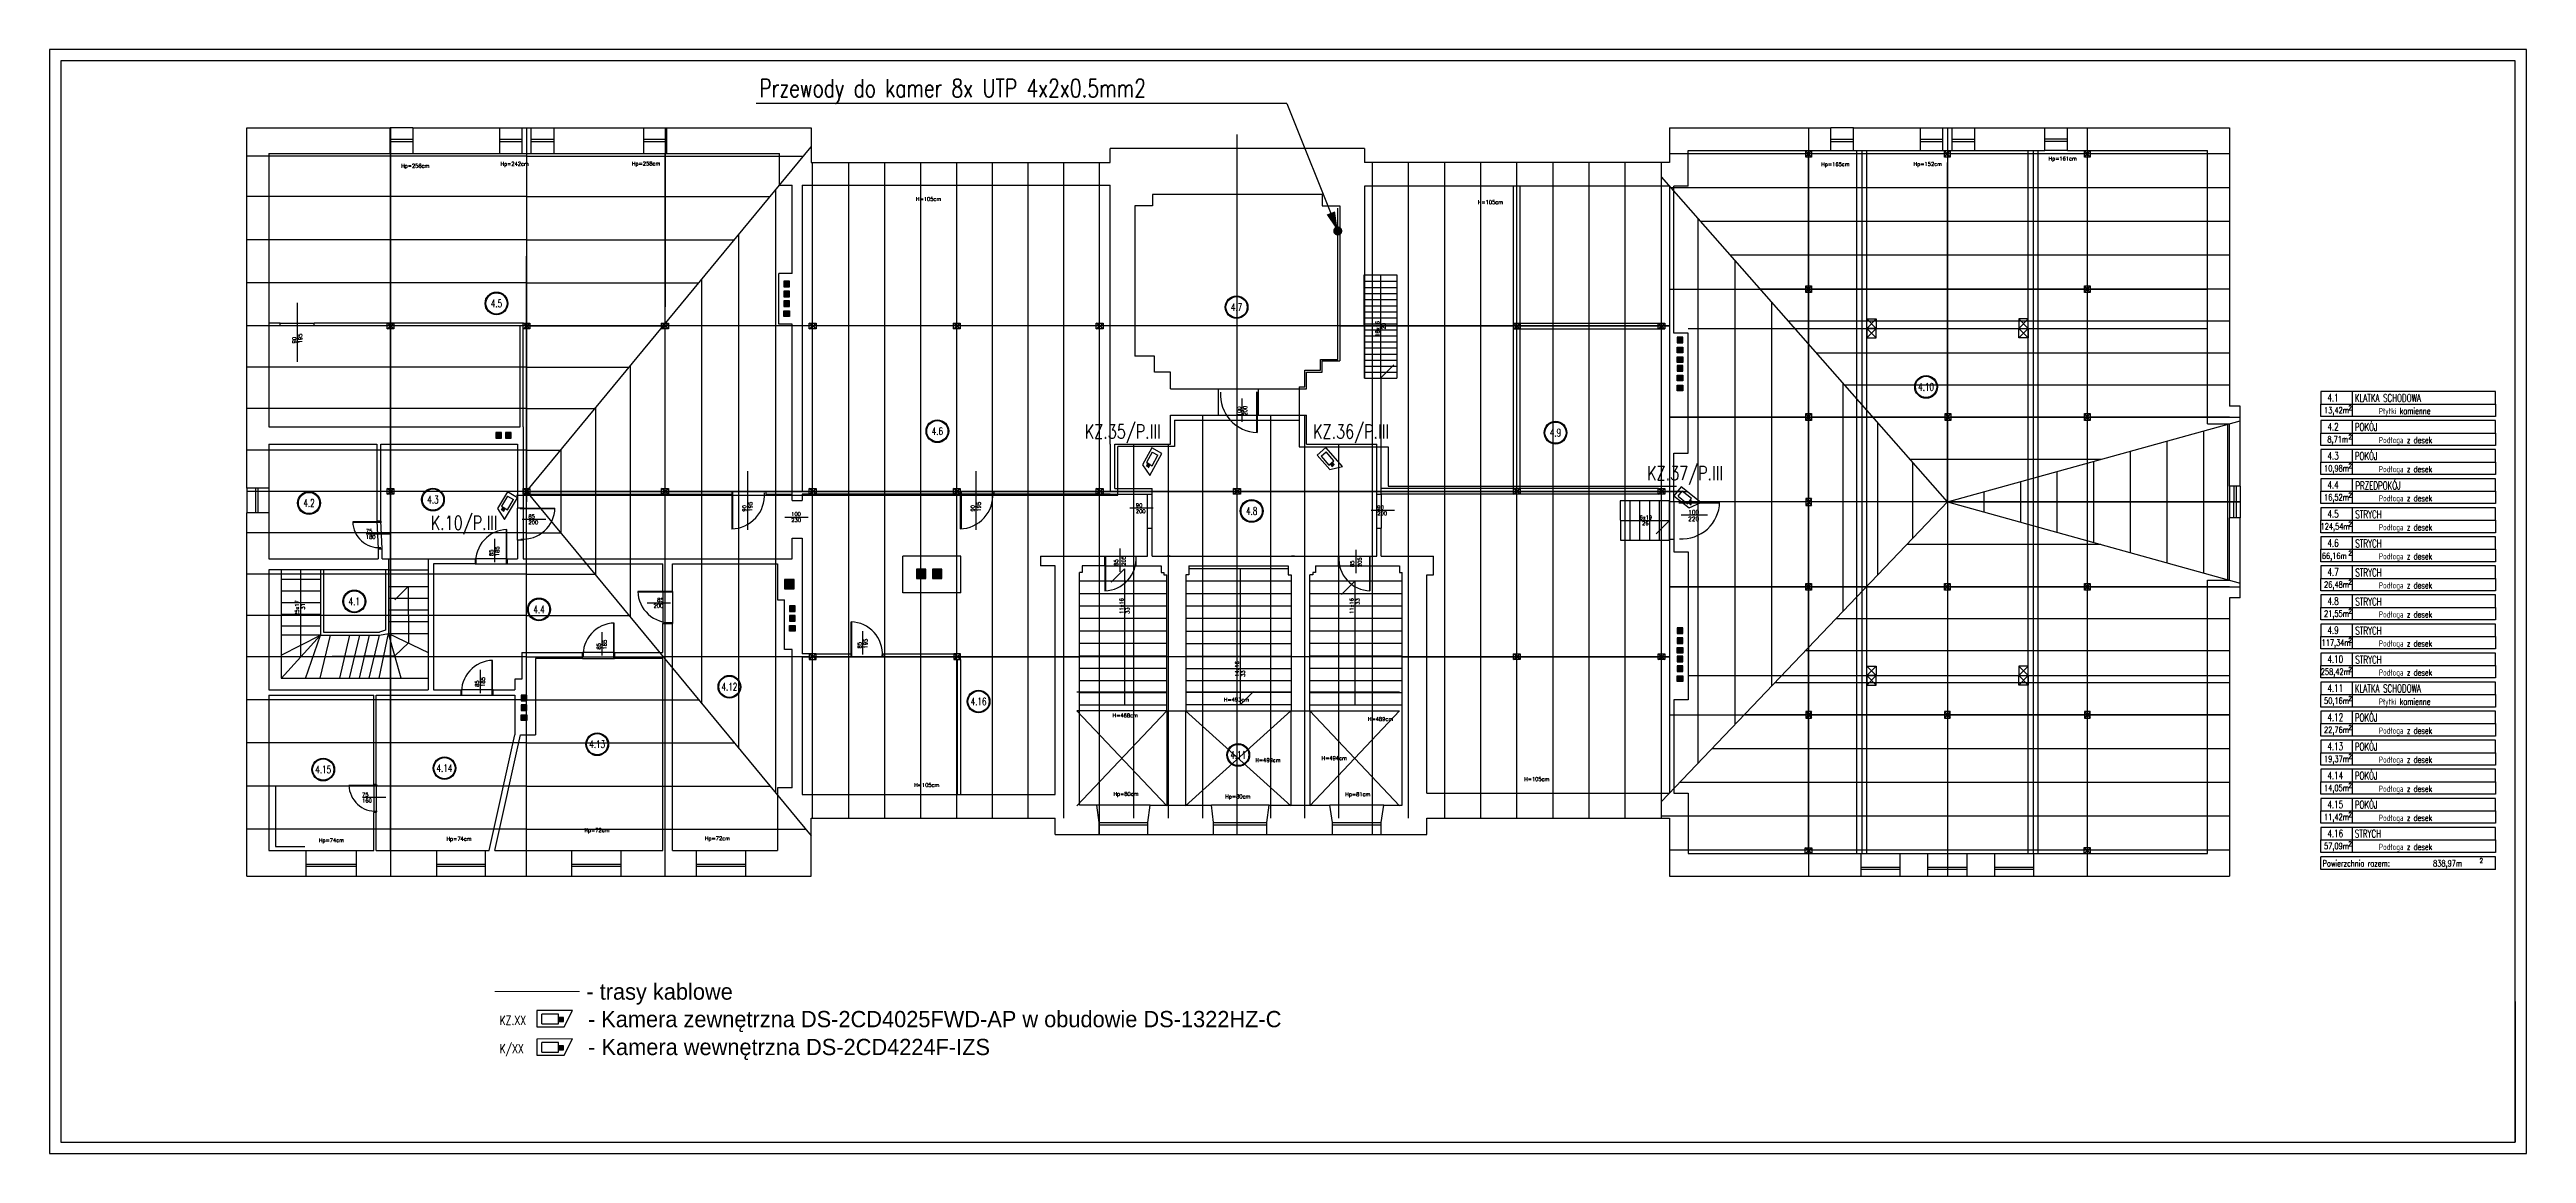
# Model space of a CAD drawing. Header units: millimetres. Extents: x 1324 to 4111, y 907 to 64537.
# Drawn here: x 1326 to 1982, y 3243 to 3535 of the extents above; entities that cross this region are included whole.
import ezdxf
from ezdxf.enums import TextEntityAlignment as Align

# ---------------------------------------------------------------- set-up
doc = ezdxf.new("R2010")
doc.units = ezdxf.units.MM
for name, color, linetype in [('_______CCTV', 7, 'Continuous'), ('ELEKTRYK', 5, 'Continuous'), ('elektryka', 5, 'Continuous'), ('ELKOS', 5, 'Continuous'), ('OPISY', 170, 'Continuous'), ('podkład', 8, 'Continuous'), ('RJ45', 4, 'Continuous'), ('Tabela ścianki', 7, 'Continuous'), ('TABELKI', 7, 'Continuous')]:
    doc.layers.add(name, color=color, linetype=linetype)
doc.layers.add('E-Gniazda', color=5, linetype='Continuous', lineweight=30)
doc.styles.add('OPIS_CIENKI', font='romans.shx', dxfattribs={"width": 0.75, "height": 2})
doc.styles.add('ROMAND', font='romand')

msp = doc.modelspace()

# ---------------------------------------------------------------- texts
at = {"color": 7, "linetype": 'Continuous', "style": 'OPIS_CIENKI', "width": 0.75}
for s, height, p in [('Przewody do kamer 8x UTP 4x2x0.5mm2', 4.8268, (1514, 3522.47)), ('KZ.XX', 2.396, (1445.21, 3276.75)), ('K/XX', 2.396, (1445.21, 3269.23))]:
    msp.add_text(s, height=height, dxfattribs=at).set_placement(p)
at = {"color": 4, "linetype": 'Continuous', "style": 'OPIS_CIENKI', "width": 0.75}
for s, height, p in [('KZ.35/P.III', 3.7129, (1600.19, 3432.07)), ('KZ.36/P.III', 3.7129, (1660.67, 3432.11)), ('KZ.37/P.III', 3.7129, (1749.13, 3421.05)), ('K.10/P.III', 3.713, (1426.96, 3407.85))]:
    msp.add_text(s, height=height, dxfattribs=at).set_placement(p)
at = {"layer": 'ELKOS', "color": 7}
for s, p in [('- trasy kablowe', (1468.19, 3283.41)), ('- Kamera zewnętrzna DS-2CD4025FWD-AP w obudowie DS-1322HZ-C ', (1468.6, 3276.12)), ('- Kamera wewnętrzna DS-2CD4224F-IZS  ', (1468.67, 3268.73))]:
    msp.add_text(s, height=4.3131, dxfattribs=at).set_placement(p)
at = {"layer": 'OPISY', "color": 7, "linetype": 'Continuous', "style": 'ROMAND'}
for s, height, width, p in [('13,42m', 1.649, 0.7, (1928.4, 3438.75)), ('4.1', 1.979, 0.7, (1929.31, 3441.9, -11)), ('2', 1.24, 0.7, (1934.86, 3439.58, -73.31)), ('KLATKA SCHODOWA ', 2.0618, 0.666667, (1936.56, 3441.8)), ('Płytki kamienne', 1.6495, 0.7, (1942.93, 3438.53)), (' 8,71m', 1.649, 0.7, (1928.4, 3431.05)), ('4.2', 1.979, 0.7, (1929.31, 3434.2, -11)), ('2', 1.24, 0.7, (1934.86, 3431.88, -73.31)), ('POKÓJ', 2.062, 0.666667, (1936.56, 3434.11)), ('Podłoga z desek', 1.6495, 0.7, (1942.93, 3430.84)), ('10,98m', 1.649, 0.7, (1928.4, 3423.36)), ('4.3', 1.979, 0.7, (1929.31, 3426.51, -11)), ('2', 1.24, 0.7, (1934.86, 3424.18, -73.31)), ('POKÓJ', 2.062, 0.666667, (1936.56, 3426.41)), ('Podłoga z desek', 1.6495, 0.7, (1942.93, 3423.14)), ('4.4', 1.979, 0.7, (1929.31, 3418.81, -11)), ('PRZEDPOKÓJ', 2.062, 0.666667, (1936.69, 3418.58)), ('16,52m', 1.649, 0.7, (1928.4, 3415.66)), ('4.5', 1.979, 0.7, (1929.31, 3411.11, -11)), ('2', 1.24, 0.7, (1934.86, 3416.48, -73.31)), ('STRYCH ', 2.062, 0.666667, (1936.69, 3410.93)), ('Podłoga z desek', 1.6495, 0.7, (1942.93, 3415.44)), ('124,54m', 1.649, 0.7, (1927.5, 3407.96)), ('4.6', 1.979, 0.7, (1929.31, 3403.41, -11)), ('2', 1.24, 0.7, (1934.86, 3408.79, -73.31)), ('STRYCH ', 2.062, 0.666667, (1936.69, 3403.23)), ('Podłoga z desek', 1.6495, 0.7, (1942.93, 3407.74)), ('66,16m', 1.649, 0.7, (1927.82, 3400.17)), ('2', 1.24, 0.7, (1934.86, 3401.09, -73.31)), ('Podłoga z desek', 1.6495, 0.7, (1942.93, 3400.05)), ('26,48m', 1.649, 0.7, (1928.4, 3392.57)), ('4.7', 1.979, 0.7, (1929.31, 3395.72, -11)), ('2', 1.24, 0.7, (1934.86, 3393.39, -73.31)), ('STRYCH ', 2.062, 0.666667, (1936.69, 3395.54)), ('Podłoga z desek', 1.6495, 0.7, (1942.93, 3392.35)), ('21,55m', 1.649, 0.7, (1928.4, 3384.87)), ('4.8', 1.979, 0.7, (1929.31, 3388.02, -11)), ('2', 1.24, 0.7, (1934.86, 3385.69, -73.31)), ('STRYCH ', 2.062, 0.666667, (1936.69, 3387.84)), ('Podłoga z desek', 1.6495, 0.7, (1942.93, 3384.65)), ('117,34m', 1.649, 0.7, (1927.76, 3377.17)), ('4.9', 1.979, 0.7, (1929.31, 3380.32, -11)), ('2', 1.24, 0.7, (1934.86, 3378, -73.31)), ('STRYCH ', 2.062, 0.666667, (1936.69, 3380.14)), ('Podłoga z desek', 1.6495, 0.7, (1942.93, 3376.96)), ('4.10', 1.979, 0.7, (1929.31, 3372.62, -11)), ('STRYCH ', 2.062, 0.666667, (1936.69, 3372.44)), ('258,42m', 1.649, 0.7, (1927.54, 3369.47)), ('4.11', 1.979, 0.7, (1929.31, 3364.93, -11)), ('2', 1.24, 0.7, (1934.86, 3370.3, -73.31)), ('KLATKA SCHODOWA ', 2.0618, 0.666667, (1936.56, 3364.83)), ('Podłoga z desek', 1.6495, 0.7, (1942.93, 3369.26)), ('50,16m', 1.649, 0.7, (1928.4, 3361.78)), ('4.12', 1.979, 0.7, (1929.31, 3357.23, -11)), ('2', 1.24, 0.7, (1934.86, 3362.6, -73.31)), ('POKÓJ', 2.062, 0.666667, (1936.56, 3357.13)), ('Płytki kamienne', 1.6495, 0.7, (1942.93, 3361.56)), ('22,76m', 1.649, 0.7, (1928.4, 3354.08)), ('2', 1.24, 0.7, (1934.86, 3354.91, -73.31)), ('POKÓJ', 2.062, 0.666667, (1936.56, 3349.43)), ('Podłoga z desek', 1.6495, 0.7, (1942.93, 3353.86)), ('19,37m', 1.649, 0.7, (1928.4, 3346.38)), ('4.13', 1.979, 0.7, (1929.31, 3349.53, -11)), ('2', 1.24, 0.7, (1934.86, 3347.21, -73.31)), ('Podłoga z desek', 1.6495, 0.7, (1942.93, 3346.17)), ('14,05m', 1.649, 0.7, (1928.4, 3338.68)), ('4.14', 1.979, 0.7, (1929.31, 3341.83, -11)), ('2', 1.24, 0.7, (1934.86, 3339.51, -73.31)), ('POKÓJ', 2.062, 0.666667, (1936.56, 3341.74)), ('Podłoga z desek', 1.6495, 0.7, (1942.93, 3338.47)), ('11,42m', 1.649, 0.7, (1928.4, 3330.99)), ('4.15', 1.979, 0.7, (1929.31, 3334.14, -11)), ('2', 1.24, 0.7, (1934.86, 3331.81, -73.31)), ('POKÓJ', 2.062, 0.666667, (1936.56, 3334.04)), ('4.16', 1.979, 0.7, (1929.31, 3326.44, -11)), ('STRYCH', 2.062, 0.666667, (1936.56, 3326.34)), ('Podłoga z desek', 1.6495, 0.7, (1942.93, 3330.77)), ('Powierzchnia razem:             838,97m', 1.6495, 0.7, (1928.02, 3318.7)), ('57,09m', 1.649, 0.7, (1928.4, 3323.29)), ('2', 1.24, 0.7, (1934.86, 3324.12, -73.31)), ('Podłoga z desek', 1.6495, 0.7, (1942.93, 3323.07)), ('2', 1.24, 0.7, (1969.6, 3319.63))]:
    msp.add_text(s, height=height, dxfattribs=dict(at, width=width)).set_placement(p)
at = {"layer": 'podkład', "color": 8, "style": 'ROMAND'}
for s, p in [('Hp=258cm', (1422.87, 3503.51)), ('Hp=242cm', (1449.19, 3504.03)), ('Hp=258cm', (1484.02, 3504.1)), ('Hp=165cm', (1799, 3503.93)), ('Hp=152cm', (1823.46, 3504)), ('Hp=161cm', (1859.17, 3505.43)), ('H=105cm', (1558.83, 3494.71)), ('H=105cm', (1707.64, 3493.87)), ('H=468cm', (1610.92, 3357.93)), ('H=493cm', (1640.39, 3362.1)), ('H=489cm', (1678.54, 3356.95)), ('H=499cm', (1648.72, 3346.06)), ('H=494cm', (1666.25, 3346.6)), ('H=105cm', (1558.33, 3339.48)), ('H=105cm', (1719.9, 3341.04)), ('Hp=80cm', (1611.1, 3337.12)), ('Hp=80cm', (1640.72, 3336.45)), ('Hp=81cm', (1672.52, 3337.03)), ('Hp=74cm', (1400.67, 3324.85)), ('Hp=74cm', (1434.45, 3325.22)), ('Hp=72cm', (1470.99, 3327.51)), ('Hp=72cm', (1502.9, 3325.36))]:
    msp.add_text(s, height=1, dxfattribs=at).set_placement(p, align=Align.BOTTOM_CENTER)
at = {"layer": 'podkład', "color": 8, "style": 'ROMAND', "width": 0.7}
for s, p in [('4.5', (1444.38, 3467.86)), ('4.7', (1640.4, 3466.86)), ('4.10', (1823, 3445.74)), ('4.6', (1561.15, 3434.01)), ('4.9', (1724.86, 3433.62)), ('4.2', (1394.73, 3414.98)), ('4.3', (1427.56, 3415.89)), ('4.8', (1644.39, 3412.88)), ('4.1', (1406.73, 3388.92)), ('4.4', (1455.64, 3386.8)), ('4.12', (1506.07, 3366.31)), ('4.16', (1572.07, 3362.4)), ('4.14', (1430.61, 3344.74)), ('4.13', (1471.06, 3351.09)), ('4.11', (1640.84, 3348.25)), ('4.15', (1398.5, 3344.38))]:
    msp.add_text(s, height=2, dxfattribs=at).set_placement(p, align=Align.MIDDLE_CENTER)
at = {"layer": 'podkład', "color": 8, "style": 'ROMAND'}
for s, rotation, p in [('90', 90, (1391.63, 3457.28)), ('195', 90, (1393.2, 3457.28)), ('18x16', 90, (1678.53, 3459.04)), ('20', 90, (1680.11, 3460.97)), ('100', 89.99995, (1641.89, 3438)), ('200', 89.99995, (1643.46, 3438.15)), ('90', 90, (1510.84, 3412.73)), ('195', 90, (1512.42, 3412.73)), ('90', 90, (1571.34, 3412.73)), ('195', 90, (1572.92, 3412.73)), ('85', 90, (1443.84, 3400.92)), ('185', 90, (1445.41, 3400.92)), ('85', 90, (1609.29, 3398.39)), ('205', 90, (1611.28, 3398.39)), ('85', 90, (1671.83, 3398.01)), ('205', 90, (1673.82, 3398.01)), ('25x17', 90, (1392.35, 3385.08)), ('31', 90, (1393.92, 3386.73)), ('11x16', 90, (1610.72, 3385.63)), ('33', 90, (1612.3, 3385.63)), ('11x16', 90, (1671.67, 3385.63)), ('33', 90, (1673.25, 3388.02)), ('185', 90, (1473.85, 3376.18)), ('195', 90, (1542.93, 3376.46)), ('85', 90, (1472.28, 3376.18)), ('85', 90, (1541.36, 3376.46)), ('14x16', 90, (1641.32, 3368.93)), ('85', 90, (1440.05, 3366.28)), ('185', 90, (1441.62, 3366.28)), ('33', 90, (1642.9, 3368.93))]:
    msp.add_text(s, height=1, rotation=rotation, dxfattribs=at).set_placement(p, align=Align.BOTTOM_LEFT)
for s, height, p in [('85', 1, (1452.86, 3410.62)), ('100', 1, (1522.44, 3411.27)), ('90', 1, (1613.72, 3413.58)), ('200', 1, (1613.72, 3412.01)), ('90', 1, (1677.66, 3413.01)), ('200', 1, (1677.66, 3411.43)), ('6x19', 1, (1747.14, 3410.35)), ('220', 1.125, (1760.01, 3409.88)), ('100', 1.125, (1760.01, 3411.65)), ('75', 1, (1409.79, 3406.74)), ('180', 1, (1409.79, 3405.17)), ('200', 1, (1452.86, 3409.05)), ('230', 1, (1522.46, 3409.69)), ('26', 1, (1747.8, 3408.81)), ('200', 1, (1485.98, 3386.95)), ('85', 1, (1486.94, 3388.52)), ('75', 1, (1408.79, 3336.95)), ('160', 1, (1408.79, 3335.37))]:
    msp.add_text(s, height=height, dxfattribs=at).set_placement(p, align=Align.BOTTOM_LEFT)

# ---------------------------------------------------------------- hatches: boundary and pattern name
at = {"layer": '_______CCTV'}
for points in [[(1617.52, 3425.18), (1617.07, 3424.35), (1616.43, 3424.7), (1616.87, 3425.53)], [(1665.72, 3425.77), (1666.34, 3425.06), (1665.78, 3424.58), (1665.16, 3425.29)], [(1446.72, 3413.53), (1446.24, 3412.72), (1445.61, 3413.09), (1446.09, 3413.9)], [(1760.5, 3415.7), (1761.23, 3415.12), (1760.78, 3414.54), (1760.04, 3415.13)], [(1460.83, 3278.67), (1462.17, 3278.68), (1462.17, 3277.64), (1460.83, 3277.64)], [(1460.83, 3271.15), (1462.17, 3271.16), (1462.17, 3270.12), (1460.83, 3270.12)]]:
    msp.add_hatch(color=256, dxfattribs=at).paths.add_polyline_path(points)
at = {"layer": 'podkład'}
for points in [[(1520.47, 3472.24), (1521.97, 3472.24), (1521.97, 3473.74), (1520.47, 3473.74)], [(1520.47, 3469.64), (1521.97, 3469.64), (1521.97, 3471.14), (1520.47, 3471.14)], [(1520.47, 3467.03), (1521.97, 3467.03), (1521.97, 3468.53), (1520.47, 3468.53)], [(1520.47, 3465.93), (1520.47, 3464.43), (1521.97, 3464.43), (1521.97, 3465.93)], [(1758.59, 3457.38), (1758.59, 3458.88), (1757.09, 3458.88), (1757.09, 3457.38)], [(1758.59, 3454.77), (1758.59, 3456.27), (1757.09, 3456.27), (1757.09, 3454.77)], [(1758.59, 3452.17), (1758.59, 3453.67), (1757.09, 3453.67), (1757.09, 3452.17)], [(1758.59, 3449.94), (1758.59, 3451.44), (1757.09, 3451.44), (1757.09, 3449.94)], [(1757.09, 3448.84), (1757.09, 3447.34), (1758.59, 3447.34), (1758.59, 3448.84)], [(1758.59, 3444.73), (1758.59, 3446.23), (1757.09, 3446.23), (1757.09, 3444.73)], [(1444.17, 3432.2), (1445.67, 3432.2), (1445.67, 3433.7), (1444.17, 3433.7)], [(1446.77, 3432.2), (1448.27, 3432.2), (1448.27, 3433.7), (1446.77, 3433.7)], [(1523.23, 3394.73), (1520.73, 3394.73), (1520.73, 3392.23), (1523.23, 3392.23)], [(1558.13, 3397.48), (1555.63, 3397.48), (1555.63, 3394.98), (1558.13, 3394.98)], [(1562.36, 3394.96), (1562.36, 3397.46), (1559.86, 3397.46), (1559.86, 3394.96)], [(1521.95, 3386.28), (1523.45, 3386.28), (1523.45, 3387.78), (1521.95, 3387.78)], [(1523.45, 3383.67), (1523.45, 3385.17), (1521.95, 3385.17), (1521.95, 3383.67)], [(1521.95, 3382.57), (1521.95, 3381.07), (1523.45, 3381.07), (1523.45, 3382.57)], [(1757.09, 3380.38), (1758.59, 3380.38), (1758.59, 3381.88), (1757.09, 3381.88)], [(1757.09, 3377.78), (1758.59, 3377.78), (1758.59, 3379.28), (1757.09, 3379.28)], [(1757.09, 3376.67), (1757.09, 3375.17), (1758.59, 3375.17), (1758.59, 3376.67)], [(1757.09, 3372.95), (1758.59, 3372.95), (1758.59, 3374.45), (1757.09, 3374.45)], [(1757.09, 3370.34), (1758.59, 3370.34), (1758.59, 3371.84), (1757.09, 3371.84)], [(1757.09, 3369.24), (1757.09, 3367.74), (1758.59, 3367.74), (1758.59, 3369.24)], [(1450.89, 3362.59), (1452.39, 3362.59), (1452.39, 3364.09), (1450.89, 3364.09)], [(1452.39, 3359.98), (1452.39, 3361.48), (1450.89, 3361.48), (1450.89, 3359.98)], [(1450.89, 3358.88), (1450.89, 3357.38), (1452.39, 3357.38), (1452.39, 3358.88)]]:
    msp.add_hatch(color=8, dxfattribs=at).paths.add_polyline_path(points)

# ---------------------------------------------------------------- linework, layer by layer
at = {"color": 7}
msp.add_line((1979.01, 3282.93), (1979.01, 3245.68), dxfattribs=at)
at = {"layer": '_______CCTV', "color": 6}
for p, q in [((1617.93, 3429.59), (1615.49, 3425.09)), ((1615.49, 3425.09), (1617.42, 3422.25)), ((1617.42, 3422.25), (1620.61, 3428.14)), ((1620.61, 3428.14), (1617.93, 3429.59)), ((1664.01, 3429.7), (1661.72, 3427.69)), ((1661.72, 3427.69), (1665.09, 3423.84)), ((1668.42, 3424.66), (1664.01, 3429.7)), ((1665.09, 3423.84), (1668.42, 3424.66)), ((1447.3, 3417.93), (1444.69, 3413.51)), ((1449.93, 3416.37), (1447.3, 3417.93)), ((1758.13, 3419.27), (1756.22, 3416.89)), ((1763.36, 3415.09), (1758.13, 3419.27)), ((1444.69, 3413.51), (1446.52, 3410.61)), ((1446.52, 3410.61), (1449.93, 3416.37)), ((1756.22, 3416.89), (1760.23, 3413.69)), ((1760.23, 3413.69), (1763.36, 3415.09)), ((1464.54, 3280.54), (1455.04, 3280.52)), ((1455.04, 3280.52), (1455.05, 3276.2)), ((1462.32, 3276.21), (1464.54, 3280.54)), ((1455.05, 3276.2), (1462.32, 3276.21)), ((1464.54, 3273.02), (1455.04, 3273)), ((1455.04, 3273), (1455.05, 3268.68)), ((1455.05, 3268.68), (1462.32, 3268.69)), ((1462.32, 3268.69), (1464.54, 3273.02))]:
    msp.add_line(p, q, dxfattribs=at)
at = {"layer": '_______CCTV'}
for p, q in [((1616.87, 3425.53), (1616.43, 3424.7)), ((1618, 3428.48), (1616.51, 3425.72)), ((1616.51, 3425.72), (1618.07, 3424.88)), ((1617.52, 3425.18), (1616.87, 3425.53)), ((1617.07, 3424.35), (1617.52, 3425.18)), ((1618, 3428.48), (1619.57, 3427.64)), ((1618.07, 3424.88), (1619.57, 3427.64)), ((1662.78, 3427.37), (1664.12, 3428.55)), ((1662.78, 3427.37), (1664.85, 3425.01)), ((1666.19, 3426.18), (1664.12, 3428.55)), ((1664.85, 3425.01), (1666.19, 3426.18)), ((1665.72, 3425.77), (1665.16, 3425.29)), ((1665.16, 3425.29), (1665.78, 3424.58)), ((1666.34, 3425.06), (1665.72, 3425.77)), ((1757.33, 3416.76), (1758.44, 3418.15)), ((1760.89, 3416.19), (1758.44, 3418.15)), ((1446.09, 3413.9), (1445.61, 3413.09)), ((1447.33, 3416.82), (1445.73, 3414.11)), ((1445.73, 3414.11), (1447.26, 3413.21)), ((1446.72, 3413.53), (1446.09, 3413.9)), ((1446.24, 3412.72), (1446.72, 3413.53)), ((1447.26, 3413.21), (1448.86, 3415.91)), ((1447.33, 3416.82), (1448.86, 3415.91)), ((1757.33, 3416.76), (1759.78, 3414.8)), ((1759.78, 3414.8), (1760.89, 3416.19)), ((1760.5, 3415.7), (1760.04, 3415.13)), ((1760.04, 3415.13), (1760.78, 3414.54)), ((1761.23, 3415.12), (1760.5, 3415.7)), ((1460.83, 3279.56), (1456.38, 3279.56)), ((1456.39, 3277.04), (1456.38, 3279.56)), ((1456.39, 3277.04), (1460.84, 3277.04)), ((1460.84, 3277.04), (1460.83, 3279.56)), ((1462.17, 3278.68), (1460.83, 3278.67)), ((1460.83, 3278.67), (1460.83, 3277.64)), ((1460.83, 3277.64), (1462.17, 3277.64)), ((1462.17, 3277.64), (1462.17, 3278.68)), ((1460.83, 3272.04), (1456.38, 3272.04)), ((1456.39, 3269.52), (1456.38, 3272.04)), ((1456.39, 3269.52), (1460.84, 3269.52)), ((1460.84, 3269.52), (1460.83, 3272.04)), ((1462.17, 3271.16), (1460.83, 3271.15)), ((1460.83, 3271.15), (1460.83, 3270.12)), ((1460.83, 3270.12), (1462.17, 3270.12)), ((1462.17, 3270.12), (1462.17, 3271.16))]:
    msp.add_line(p, q, dxfattribs=at)
at = {"layer": 'DEFPOINTS', "color": 7}
for p, q in [((1326.01, 3535.12), (1326.01, 3242.68)), ((1982.01, 3535.12), (1326.01, 3535.12)), ((1982.01, 3242.68), (1982.01, 3535.12)), ((1326.01, 3242.68), (1982.01, 3242.68))]:
    msp.add_line(p, q, dxfattribs=at)
at = {"layer": 'E-Gniazda', "color": 4}
msp.add_line((1653.7, 3520.78), (1667.19, 3487.05), dxfattribs=at)
msp.add_solid([(1667.19, 3487.05), (1664.23, 3491.38), (1667.19, 3487.05), (1666.47, 3492.25)], dxfattribs=at)
at = {"layer": 'ELEKTRYK', "color": 3}
msp.add_line((1653.7, 3520.78), (1513.2, 3520.78), dxfattribs=at)
at = {"layer": 'ELEKTRYK', "color": 4}
for p, q in [((1667.19, 3453.04), (1667.19, 3493.05)), ((1662.58, 3450.16), (1662.58, 3453.04)), ((1662.58, 3453.04), (1667.19, 3453.04)), ((1657, 3445.79), (1657, 3436.89)), ((1657, 3445.79), (1658.5, 3445.79)), ((1658.5, 3445.79), (1658.5, 3450.16)), ((1658.5, 3450.16), (1662.58, 3450.16)), ((1623.99, 3436.89), (1657, 3436.89)), ((1623.99, 3436.89), (1623.99, 3429.93)), ((1657, 3436.89), (1657, 3429.9)), ((1623.99, 3429.93), (1608.97, 3429.95)), ((1608.97, 3417.03), (1608.97, 3429.95)), ((1657, 3429.9), (1680.57, 3429.9)), ((1680.57, 3429.9), (1680.57, 3419.49)), ((1680.57, 3419.49), (1756.94, 3419.49)), ((1449.67, 3417.03), (1608.97, 3417.03))]:
    msp.add_line(p, q, dxfattribs=at)
at = {"layer": 'elektryka', "color": 4, "const_width": 1.2}
msp.add_lwpolyline([(1666.96, 3486.5, -1), (1667.42, 3487.61, -1)], format="xyb", close=True, dxfattribs=at)
at = {"layer": 'OPISY', "color": 7, "linetype": 'Continuous'}
for p, q in [((1973.83, 3444.51), (1927.55, 3444.51)), ((1927.55, 3444.51), (1927.55, 3441.21)), ((1935.83, 3444.51), (1935.83, 3437.91)), ((1973.83, 3441.21), (1973.83, 3444.51)), ((1927.55, 3441.21), (1973.83, 3441.21)), ((1927.55, 3437.91), (1927.55, 3441.21)), ((1973.83, 3437.91), (1927.55, 3437.91)), ((1973.83, 3441.21), (1973.83, 3437.91)), ((1973.83, 3436.82), (1927.55, 3436.82)), ((1927.55, 3436.82), (1927.55, 3433.52)), ((1927.55, 3433.52), (1973.83, 3433.52)), ((1927.55, 3430.22), (1927.55, 3433.52)), ((1935.83, 3436.82), (1935.83, 3430.22)), ((1973.83, 3433.52), (1973.83, 3436.82)), ((1973.83, 3433.52), (1973.83, 3430.22)), ((1973.83, 3430.22), (1927.55, 3430.22)), ((1973.83, 3429.12), (1927.55, 3429.12)), ((1927.55, 3429.12), (1927.55, 3425.82)), ((1927.55, 3425.82), (1973.83, 3425.82)), ((1927.55, 3422.52), (1927.55, 3425.82)), ((1935.83, 3429.12), (1935.83, 3422.52)), ((1973.83, 3425.82), (1973.83, 3429.12)), ((1973.83, 3425.82), (1973.83, 3422.52)), ((1973.83, 3422.52), (1927.55, 3422.52)), ((1973.83, 3421.42), (1927.55, 3421.42)), ((1927.55, 3421.42), (1927.55, 3418.12)), ((1927.55, 3418.12), (1973.83, 3418.12)), ((1927.55, 3414.82), (1927.55, 3418.12)), ((1935.83, 3421.42), (1935.83, 3414.82)), ((1973.83, 3418.12), (1973.83, 3421.42)), ((1973.83, 3418.12), (1973.83, 3414.82)), ((1973.83, 3414.82), (1927.55, 3414.82)), ((1973.83, 3413.72), (1927.55, 3413.72)), ((1927.55, 3413.72), (1927.55, 3410.42)), ((1935.83, 3413.72), (1935.83, 3407.12)), ((1973.83, 3410.42), (1973.83, 3413.72)), ((1927.55, 3410.42), (1973.83, 3410.42)), ((1927.55, 3407.12), (1927.55, 3410.42)), ((1973.83, 3407.12), (1927.55, 3407.12)), ((1973.83, 3406.03), (1927.55, 3406.03)), ((1927.55, 3406.03), (1927.55, 3402.73)), ((1935.83, 3406.03), (1935.83, 3399.43)), ((1973.83, 3410.42), (1973.83, 3407.12)), ((1973.83, 3402.73), (1973.83, 3406.03)), ((1927.55, 3402.73), (1973.83, 3402.73)), ((1927.55, 3399.43), (1927.55, 3402.73)), ((1973.83, 3399.43), (1927.55, 3399.43)), ((1973.83, 3398.33), (1927.55, 3398.33)), ((1927.55, 3398.33), (1927.55, 3395.03)), ((1935.83, 3398.33), (1935.83, 3391.73)), ((1973.83, 3402.73), (1973.83, 3399.43)), ((1973.83, 3395.03), (1973.83, 3398.33)), ((1927.55, 3395.03), (1973.83, 3395.03)), ((1927.55, 3391.73), (1927.55, 3395.03)), ((1973.83, 3391.73), (1927.55, 3391.73)), ((1973.83, 3395.03), (1973.83, 3391.73)), ((1973.83, 3390.63), (1927.55, 3390.63)), ((1927.55, 3390.63), (1927.55, 3387.33)), ((1927.55, 3387.33), (1973.83, 3387.33)), ((1927.55, 3384.03), (1927.55, 3387.33)), ((1935.83, 3390.63), (1935.83, 3384.03)), ((1973.83, 3387.33), (1973.83, 3390.63)), ((1973.83, 3387.33), (1973.83, 3384.03)), ((1973.83, 3384.03), (1927.55, 3384.03)), ((1927.55, 3382.93), (1927.55, 3379.63)), ((1973.83, 3382.93), (1927.55, 3382.93)), ((1927.55, 3379.63), (1973.83, 3379.63)), ((1927.55, 3376.34), (1927.55, 3379.63)), ((1935.83, 3382.93), (1935.83, 3376.34)), ((1973.83, 3379.63), (1973.83, 3382.93)), ((1973.83, 3379.63), (1973.83, 3376.34)), ((1973.83, 3376.34), (1927.55, 3376.34)), ((1973.83, 3375.24), (1927.55, 3375.24)), ((1927.55, 3375.24), (1927.55, 3371.94)), ((1927.55, 3371.94), (1973.83, 3371.94)), ((1927.55, 3368.64), (1927.55, 3371.94)), ((1935.83, 3375.24), (1935.83, 3368.64)), ((1973.83, 3371.94), (1973.83, 3375.24)), ((1973.83, 3371.94), (1973.83, 3368.64)), ((1973.83, 3368.64), (1927.55, 3368.64)), ((1973.83, 3367.54), (1927.55, 3367.54)), ((1927.55, 3367.54), (1927.55, 3364.24)), ((1935.83, 3367.54), (1935.83, 3360.94)), ((1973.83, 3364.24), (1973.83, 3367.54)), ((1927.55, 3364.24), (1973.83, 3364.24)), ((1927.55, 3360.94), (1927.55, 3364.24)), ((1973.83, 3360.94), (1927.55, 3360.94)), ((1973.83, 3359.84), (1927.55, 3359.84)), ((1927.55, 3359.84), (1927.55, 3356.54)), ((1935.83, 3359.84), (1935.83, 3353.24)), ((1973.83, 3364.24), (1973.83, 3360.94)), ((1973.83, 3356.54), (1973.83, 3359.84)), ((1927.55, 3356.54), (1973.83, 3356.54)), ((1927.55, 3353.24), (1927.55, 3356.54)), ((1973.83, 3353.24), (1927.55, 3353.24)), ((1973.83, 3356.54), (1973.83, 3353.24)), ((1973.83, 3352.14), (1927.55, 3352.14)), ((1927.55, 3352.14), (1927.55, 3348.84)), ((1927.55, 3348.84), (1973.83, 3348.84)), ((1927.55, 3345.55), (1927.55, 3348.84)), ((1935.83, 3352.14), (1935.83, 3345.55)), ((1973.83, 3348.84), (1973.83, 3352.14)), ((1973.83, 3348.84), (1973.83, 3345.55)), ((1973.83, 3345.55), (1927.55, 3345.55)), ((1973.83, 3344.45), (1927.55, 3344.45)), ((1927.55, 3344.45), (1927.55, 3341.15)), ((1927.55, 3341.15), (1973.83, 3341.15)), ((1927.55, 3337.85), (1927.55, 3341.15)), ((1935.83, 3344.45), (1935.83, 3337.85)), ((1973.83, 3341.15), (1973.83, 3344.45)), ((1973.83, 3341.15), (1973.83, 3337.85)), ((1973.83, 3337.85), (1927.55, 3337.85)), ((1973.83, 3336.75), (1927.55, 3336.75)), ((1927.55, 3336.75), (1927.55, 3333.45)), ((1927.55, 3333.45), (1973.83, 3333.45)), ((1927.55, 3330.15), (1927.55, 3333.45)), ((1935.83, 3336.75), (1935.83, 3330.15)), ((1973.83, 3333.45), (1973.83, 3336.75)), ((1973.83, 3333.45), (1973.83, 3330.15)), ((1973.83, 3330.15), (1927.55, 3330.15)), ((1973.83, 3329.05), (1927.55, 3329.05)), ((1927.55, 3329.05), (1927.55, 3325.75)), ((1935.83, 3329.05), (1935.83, 3322.45)), ((1973.83, 3325.75), (1973.83, 3329.05)), ((1927.55, 3325.75), (1973.83, 3325.75)), ((1927.55, 3322.45), (1927.55, 3325.75)), ((1973.83, 3322.45), (1927.55, 3322.45)), ((1973.83, 3321.23), (1927.55, 3321.23)), ((1927.55, 3317.93), (1927.55, 3321.23)), ((1973.83, 3325.75), (1973.83, 3322.45)), ((1973.83, 3317.93), (1973.83, 3321.23)), ((1973.83, 3317.93), (1927.55, 3317.93)), ((1973.83, 3317.93), (1927.55, 3317.93))]:
    msp.add_line(p, q, dxfattribs=at)
at = {"layer": 'podkład', "color": 8}
for p, q in [((1378.23, 3514.36), (1416.19, 3514.36)), ((1378.23, 3418.96), (1378.23, 3514.36)), ((1416.19, 3507.56), (1416.19, 3514.36)), ((1422.19, 3514.36), (1416.19, 3514.36)), ((1416.19, 3511.36), (1422.19, 3511.36)), ((1416.19, 3510.76), (1422.19, 3510.76)), ((1416.32, 3514.36), (1416.32, 3316.16)), ((1422.19, 3514.36), (1445.19, 3514.36)), ((1422.19, 3514.36), (1422.19, 3507.56)), ((1445.19, 3514.36), (1445.19, 3507.56)), ((1445.19, 3514.36), (1451.19, 3514.36)), ((1445.19, 3511.36), (1451.19, 3511.36)), ((1445.19, 3510.76), (1451.19, 3510.76)), ((1451.19, 3514.36), (1453.59, 3514.36)), ((1451.19, 3514.36), (1453.59, 3514.36)), ((1451.19, 3507.56), (1451.19, 3514.36)), ((1451.19, 3514.36), (1453.59, 3514.36)), ((1452.32, 3514.36), (1452.32, 3470.54)), ((1452.32, 3316.16), (1452.39, 3514.36)), ((1453.59, 3507.56), (1453.59, 3514.36)), ((1453.59, 3507.56), (1453.59, 3514.36)), ((1453.59, 3514.36), (1459.59, 3514.36)), ((1453.59, 3511.36), (1459.59, 3511.36)), ((1453.59, 3510.76), (1459.59, 3510.76)), ((1459.59, 3514.36), (1483.39, 3514.36)), ((1459.59, 3514.36), (1459.59, 3507.56)), ((1483.39, 3507.56), (1483.39, 3514.36)), ((1483.39, 3514.36), (1489.39, 3514.36)), ((1483.39, 3511.36), (1489.39, 3511.36)), ((1483.39, 3510.76), (1489.39, 3510.76)), ((1489.02, 3514.36), (1489.02, 3466.95)), ((1489.39, 3514.36), (1527.73, 3514.36)), ((1489.39, 3514.36), (1489.39, 3507.56)), ((1527.73, 3514.36), (1527.73, 3505.16)), ((1640.52, 3327.16), (1640.52, 3512.64)), ((1755.02, 3514.36), (1797.81, 3514.36)), ((1755.02, 3514.36), (1755.02, 3505.16)), ((1791.87, 3514.36), (1791.87, 3316.16)), ((1797.81, 3508.36), (1797.81, 3514.36)), ((1803.81, 3514.36), (1797.81, 3514.36)), ((1797.81, 3511.36), (1803.81, 3511.36)), ((1797.81, 3510.76), (1803.81, 3510.76)), ((1803.81, 3514.36), (1821.47, 3514.36)), ((1803.81, 3508.36), (1803.81, 3514.36)), ((1821.47, 3514.36), (1821.47, 3508.36)), ((1821.47, 3514.36), (1827.47, 3514.36)), ((1821.47, 3511.36), (1827.47, 3511.36)), ((1821.47, 3510.76), (1827.47, 3510.76)), ((1827.47, 3514.36), (1829.87, 3514.36)), ((1827.47, 3514.36), (1829.87, 3514.36)), ((1827.47, 3508.36), (1827.47, 3514.36)), ((1827.47, 3514.36), (1829.87, 3514.36)), ((1828.67, 3514.36), (1828.67, 3316.16)), ((1829.87, 3508.36), (1829.87, 3514.36)), ((1829.87, 3508.36), (1829.87, 3514.36)), ((1829.87, 3514.36), (1835.87, 3514.36)), ((1829.87, 3511.36), (1835.87, 3511.36)), ((1829.87, 3510.76), (1835.87, 3510.76)), ((1835.87, 3514.36), (1854.46, 3514.36)), ((1835.87, 3514.36), (1835.87, 3508.36)), ((1854.46, 3508.36), (1854.46, 3514.36)), ((1854.46, 3514.36), (1860.46, 3514.36)), ((1860.46, 3511.36), (1854.46, 3511.36)), ((1860.46, 3510.76), (1854.46, 3510.76)), ((1860.46, 3514.36), (1903.33, 3514.36)), ((1860.46, 3508.36), (1860.46, 3514.36)), ((1865.67, 3514.36), (1865.67, 3316.16)), ((1903.33, 3514.36), (1903.33, 3440.65)), ((1452.32, 3506.86), (1378.23, 3506.86)), ((1384.13, 3507.56), (1384.13, 3435.16)), ((1384.13, 3507.56), (1416.19, 3507.56)), ((1416.19, 3507.56), (1422.19, 3507.56)), ((1416.32, 3322.96), (1416.32, 3507.56)), ((1422.19, 3507.56), (1445.19, 3507.56)), ((1445.19, 3507.56), (1451.19, 3507.56)), ((1451.19, 3507.56), (1453.59, 3507.56)), ((1451.19, 3507.56), (1453.59, 3507.56)), ((1452.32, 3418.08), (1527.73, 3509.33)), ((1452.32, 3506.86), (1525.69, 3506.86)), ((1453.59, 3507.56), (1459.59, 3507.56)), ((1459.59, 3507.56), (1483.39, 3507.56)), ((1483.39, 3507.56), (1489.39, 3507.56)), ((1489.02, 3461.88), (1489.02, 3507.56)), ((1489.39, 3507.56), (1519.33, 3507.56)), ((1519.33, 3499.16), (1519.33, 3507.56)), ((1527.73, 3505.16), (1606.93, 3505.16)), ((1528.12, 3331.49), (1528.12, 3505.16)), ((1528.12, 3331.49), (1528.12, 3505.16)), ((1537.67, 3331.49), (1537.67, 3505.16)), ((1547.22, 3331.49), (1547.22, 3505.16)), ((1556.77, 3331.49), (1556.77, 3505.16)), ((1566.32, 3331.49), (1566.33, 3505.16)), ((1566.32, 3331.49), (1566.32, 3505.16)), ((1575.77, 3331.49), (1575.77, 3505.16)), ((1585.22, 3331.49), (1585.22, 3505.16)), ((1594.67, 3331.49), (1594.67, 3505.16)), ((1604.12, 3327.16), (1604.12, 3505.16)), ((1604.12, 3331.49), (1604.12, 3505.16)), ((1674.23, 3508.9), (1606.93, 3508.9)), ((1606.93, 3505.16), (1606.93, 3508.9)), ((1674.23, 3508.9), (1674.23, 3505.16)), ((1755.02, 3505.16), (1674.23, 3505.16)), ((1676.42, 3327.16), (1676.42, 3505.16)), ((1685.97, 3331.49), (1685.97, 3505.16)), ((1695.52, 3331.49), (1695.52, 3505.16)), ((1705.07, 3331.49), (1705.07, 3505.16)), ((1714.62, 3331.49), (1714.62, 3505.16)), ((1714.62, 3331.49), (1714.62, 3505.16)), ((1724.2, 3331.49), (1724.2, 3505.16)), ((1733.77, 3331.49), (1733.77, 3505.16)), ((1743.35, 3331.49), (1743.35, 3505.16)), ((1752.92, 3331.49), (1752.92, 3505.16)), ((1752.92, 3331.49), (1752.92, 3505.16)), ((1903.33, 3507.46), (1755.02, 3507.46)), ((1899.23, 3507.46), (1759.19, 3507.46)), ((1760.02, 3508.36), (1797.81, 3508.36)), ((1760.02, 3498.96), (1760.02, 3508.36)), ((1791.12, 3506.56), (1791.12, 3508.36)), ((1791.12, 3508.36), (1792.62, 3508.36)), ((1791.12, 3506.56), (1792.62, 3508.36)), ((1792.62, 3506.56), (1791.12, 3508.36)), ((1792.62, 3506.56), (1791.12, 3506.56)), ((1791.87, 3322.91), (1791.87, 3507.46)), ((1792.62, 3508.36), (1792.62, 3506.56)), ((1797.81, 3508.36), (1803.81, 3508.36)), ((1803.81, 3508.36), (1821.47, 3508.36)), ((1804.67, 3322.16), (1804.67, 3508.36)), ((1805.97, 3508.36), (1805.97, 3322.16)), ((1807.27, 3322.16), (1807.27, 3508.36)), ((1821.47, 3508.36), (1827.47, 3508.36)), ((1827.47, 3508.36), (1829.87, 3508.36)), ((1827.92, 3506.56), (1827.92, 3508.36)), ((1827.92, 3508.36), (1829.42, 3508.36)), ((1827.92, 3506.56), (1829.42, 3508.36)), ((1829.42, 3506.56), (1827.92, 3508.36)), ((1829.42, 3506.56), (1827.92, 3506.56)), ((1828.67, 3415.26), (1828.67, 3505.16)), ((1829.42, 3508.36), (1829.42, 3506.56)), ((1829.87, 3508.36), (1835.87, 3508.36)), ((1835.87, 3508.36), (1854.46, 3508.36)), ((1850.07, 3322.16), (1850.07, 3508.36)), ((1851.37, 3508.36), (1851.37, 3322.16)), ((1852.67, 3322.16), (1852.67, 3508.36)), ((1860.46, 3508.36), (1854.46, 3508.36)), ((1860.46, 3508.36), (1897.53, 3508.36)), ((1864.92, 3506.56), (1864.92, 3508.36)), ((1864.92, 3508.36), (1866.42, 3508.36)), ((1864.92, 3506.56), (1866.42, 3508.36)), ((1866.42, 3506.56), (1864.92, 3508.36)), ((1866.42, 3506.56), (1864.92, 3506.56)), ((1865.67, 3507.46), (1865.67, 3322.91)), ((1866.42, 3508.36), (1866.42, 3506.56)), ((1897.53, 3435.96), (1897.53, 3508.36)), ((1518.35, 3338.17), (1518.35, 3497.98)), ((1519.33, 3499.16), (1522.73, 3499.16)), ((1522.73, 3475.79), (1522.73, 3499.16)), ((1525.33, 3499.16), (1525.33, 3418.08)), ((1525.33, 3499.16), (1606.93, 3499.16)), ((1606.93, 3430.56), (1606.93, 3499.16)), ((1663.03, 3496.69), (1618.13, 3496.69)), ((1618.13, 3496.69), (1618.13, 3493.69)), ((1663.03, 3496.69), (1663.03, 3493.69)), ((1755.02, 3498.96), (1674.23, 3498.96)), ((1674.23, 3498.96), (1674.23, 3448.08)), ((1713.72, 3418.83), (1713.72, 3498.96)), ((1715.52, 3418.83), (1715.52, 3498.96)), ((1828.67, 3415.26), (1752.92, 3501.35)), ((1755.02, 3498.96), (1755.02, 3415.38)), ((1903.33, 3498.51), (1755.42, 3498.51)), ((1760.02, 3498.96), (1756.22, 3498.96)), ((1756.22, 3459.98), (1756.22, 3498.96)), ((1452.32, 3496.14), (1378.23, 3496.14)), ((1452.32, 3496.14), (1516.83, 3496.14)), ((1613.43, 3493.69), (1613.43, 3453.86)), ((1618.13, 3493.69), (1613.43, 3493.69)), ((1663.03, 3493.69), (1667.73, 3493.69)), ((1667.73, 3493.69), (1667.73, 3452.66)), ((1762.66, 3346.16), (1762.66, 3490.28)), ((1452.32, 3484.72), (1378.23, 3484.72)), ((1452.32, 3484.72), (1507.39, 3484.72)), ((1508.57, 3350), (1508.57, 3486.15)), ((1903.33, 3489.56), (1763.3, 3489.56)), ((1452.32, 3316.16), (1452.32, 3480.38)), ((1903.33, 3480.61), (1771.17, 3480.61)), ((1772.4, 3356.35), (1772.4, 3479.22)), ((1452.32, 3473.3), (1378.23, 3473.3)), ((1452.32, 3473.3), (1497.95, 3473.3)), ((1489.02, 3316.16), (1489.02, 3470.97)), ((1498.8, 3361.83), (1498.8, 3474.32)), ((1519.15, 3462.38), (1519.15, 3475.79)), ((1522.73, 3475.79), (1519.15, 3475.79)), ((1520.47, 3473.74), (1520.47, 3472.24)), ((1521.97, 3473.74), (1520.47, 3473.74)), ((1520.47, 3472.24), (1521.97, 3472.24)), ((1520.47, 3471.14), (1520.47, 3469.64)), ((1521.97, 3471.14), (1520.47, 3471.14)), ((1521.97, 3472.24), (1521.97, 3473.74)), ((1521.97, 3469.64), (1521.97, 3471.14)), ((1674.23, 3448.08), (1674.22, 3475.46)), ((1674.22, 3475.46), (1682.82, 3475.46)), ((1674.23, 3473.76), (1682.82, 3473.76)), ((1674.23, 3472.06), (1682.82, 3472.06)), ((1674.23, 3470.46), (1682.82, 3470.46)), ((1678.52, 3475.46), (1678.53, 3448.08)), ((1682.82, 3475.46), (1682.83, 3448.08)), ((1755.02, 3471.66), (1897.53, 3471.66)), ((1903.33, 3471.66), (1779.05, 3471.66)), ((1791.12, 3470.76), (1791.12, 3472.56)), ((1791.12, 3472.56), (1792.62, 3472.56)), ((1791.12, 3470.76), (1792.62, 3472.56)), ((1792.62, 3470.76), (1791.12, 3472.56)), ((1792.62, 3470.76), (1791.12, 3470.76)), ((1792.62, 3472.56), (1792.62, 3470.76)), ((1864.92, 3470.76), (1864.92, 3472.56)), ((1864.92, 3472.56), (1866.42, 3472.56)), ((1864.92, 3470.76), (1866.42, 3472.56)), ((1866.42, 3470.76), (1864.92, 3472.56)), ((1866.42, 3470.76), (1864.92, 3470.76)), ((1866.42, 3472.56), (1866.42, 3470.76)), ((1391.63, 3468.01), (1391.63, 3452.4)), ((1520.47, 3469.64), (1521.97, 3469.64)), ((1520.47, 3468.53), (1520.47, 3467.03)), ((1521.97, 3468.53), (1520.47, 3468.53)), ((1520.47, 3467.03), (1521.97, 3467.03)), ((1520.47, 3464.43), (1520.47, 3465.93)), ((1520.47, 3465.93), (1521.97, 3465.93)), ((1521.97, 3464.43), (1520.47, 3464.43)), ((1521.97, 3467.03), (1521.97, 3468.53)), ((1521.97, 3465.93), (1521.97, 3464.43)), ((1674.23, 3468.86), (1682.82, 3468.86)), ((1674.23, 3467.26), (1682.82, 3467.26)), ((1674.23, 3465.66), (1682.82, 3465.66)), ((1674.23, 3464.06), (1682.82, 3464.06)), ((1782.14, 3366.54), (1782.14, 3468.15)), ((1807.27, 3461.26), (1807.27, 3463.76)), ((1807.27, 3463.76), (1809.77, 3463.76)), ((1807.27, 3461.26), (1809.77, 3463.76)), ((1809.77, 3461.26), (1807.27, 3463.76)), ((1809.77, 3463.76), (1809.77, 3461.26)), ((1850.07, 3463.76), (1847.57, 3463.76)), ((1847.57, 3463.76), (1847.57, 3461.26)), ((1847.57, 3461.26), (1850.07, 3463.76)), ((1850.07, 3461.26), (1847.57, 3463.76)), ((1850.07, 3461.26), (1850.07, 3463.76)), ((1754.94, 3461.88), (1378.23, 3461.88)), ((1452.32, 3461.88), (1378.23, 3461.88)), ((1387.13, 3462.63), (1384.13, 3462.63)), ((1387.13, 3461.88), (1384.13, 3461.88)), ((1387.13, 3461.88), (1387.13, 3462.63)), ((1387.13, 3462.63), (1396.13, 3462.63)), ((1451.42, 3462.63), (1396.13, 3462.63)), ((1396.13, 3461.88), (1396.13, 3462.63)), ((1415.42, 3461.88), (1396.13, 3461.88)), ((1415.42, 3461.13), (1415.42, 3462.63)), ((1415.42, 3462.63), (1417.22, 3462.63)), ((1415.42, 3461.13), (1417.22, 3462.63)), ((1417.22, 3461.13), (1415.42, 3462.63)), ((1417.22, 3461.13), (1415.42, 3461.13)), ((1417.22, 3462.63), (1417.22, 3461.13)), ((1450.63, 3461.88), (1417.22, 3461.88)), ((1450.63, 3435.16), (1450.63, 3461.88)), ((1451.42, 3461.13), (1451.42, 3462.63)), ((1451.42, 3462.63), (1453.22, 3462.63)), ((1451.42, 3461.13), (1453.22, 3462.63)), ((1453.22, 3461.13), (1451.42, 3462.63)), ((1453.22, 3461.13), (1451.42, 3461.13)), ((1451.43, 3435.16), (1451.43, 3462.63)), ((1452.32, 3461.88), (1488.52, 3461.88)), ((1453.22, 3462.63), (1453.22, 3461.13)), ((1488.12, 3461.13), (1488.12, 3462.63)), ((1488.12, 3462.63), (1489.92, 3462.63)), ((1488.12, 3461.13), (1489.92, 3462.63)), ((1489.92, 3461.13), (1488.12, 3462.63)), ((1489.92, 3461.13), (1488.12, 3461.13)), ((1489.02, 3373.66), (1489.02, 3462.49)), ((1613.43, 3461.88), (1489.02, 3461.88)), ((1489.92, 3462.63), (1489.92, 3461.13)), ((1522.73, 3462.38), (1519.15, 3462.38)), ((1522.73, 3415.66), (1522.73, 3462.38)), ((1527.22, 3461.13), (1527.22, 3462.63)), ((1527.22, 3462.63), (1529.02, 3462.63)), ((1527.22, 3461.13), (1529.02, 3462.63)), ((1529.02, 3461.13), (1527.22, 3462.63)), ((1529.02, 3461.13), (1527.22, 3461.13)), ((1529.02, 3462.63), (1529.02, 3461.13)), ((1565.42, 3461.13), (1565.42, 3462.63)), ((1565.42, 3462.63), (1567.22, 3462.63)), ((1565.42, 3461.13), (1567.22, 3462.63)), ((1567.22, 3461.13), (1565.42, 3462.63)), ((1567.22, 3461.13), (1565.42, 3461.13)), ((1567.22, 3462.63), (1567.22, 3461.13)), ((1603.22, 3461.13), (1603.22, 3462.63)), ((1603.22, 3462.63), (1605.02, 3462.63)), ((1603.22, 3461.13), (1605.02, 3462.63)), ((1605.02, 3461.13), (1603.22, 3462.63)), ((1605.02, 3461.13), (1603.22, 3461.13)), ((1605.02, 3462.63), (1605.02, 3461.13)), ((1667.73, 3461.88), (1755.02, 3461.88)), ((1674.23, 3462.46), (1682.82, 3462.46)), ((1674.23, 3460.86), (1682.82, 3460.86)), ((1674.23, 3459.26), (1682.82, 3459.26)), ((1674.23, 3457.66), (1682.82, 3457.66)), ((1713.72, 3461.13), (1713.72, 3462.63)), ((1713.72, 3462.63), (1715.52, 3462.63)), ((1713.72, 3461.13), (1715.52, 3462.63)), ((1713.72, 3462.63), (1715.52, 3461.13)), ((1713.72, 3462.63), (1753.82, 3462.63)), ((1715.52, 3461.13), (1713.72, 3461.13)), ((1713.72, 3461.13), (1753.82, 3461.13)), ((1715.52, 3462.63), (1715.52, 3461.13)), ((1752.02, 3461.13), (1752.02, 3462.63)), ((1752.02, 3462.63), (1753.82, 3462.63)), ((1752.02, 3461.13), (1753.82, 3462.63)), ((1752.02, 3462.63), (1753.82, 3461.13)), ((1753.82, 3461.13), (1752.02, 3461.13)), ((1753.82, 3462.63), (1753.82, 3461.13)), ((1760.02, 3459.98), (1756.22, 3459.98)), ((1757.09, 3458.88), (1757.09, 3457.38)), ((1758.59, 3458.88), (1757.09, 3458.88)), ((1757.09, 3457.38), (1758.59, 3457.38)), ((1758.59, 3457.38), (1758.59, 3458.88)), ((1760.02, 3461.26), (1897.53, 3461.26)), ((1760.02, 3428.18), (1760.02, 3459.98)), ((1760.02, 3428.18), (1760.02, 3459.98)), ((1760.02, 3428.18), (1760.02, 3459.98)), ((1903.33, 3463.19), (1786.5, 3463.19)), ((1809.77, 3461.26), (1807.27, 3461.26)), ((1807.27, 3461.26), (1807.27, 3458.76)), ((1809.77, 3461.26), (1807.27, 3461.26)), ((1807.27, 3458.76), (1809.77, 3461.26)), ((1809.77, 3458.76), (1807.27, 3461.26)), ((1807.27, 3458.76), (1809.77, 3458.76)), ((1809.77, 3458.76), (1809.77, 3461.26)), ((1847.57, 3461.26), (1850.07, 3461.26)), ((1847.57, 3458.76), (1847.57, 3461.26)), ((1847.57, 3461.26), (1850.07, 3461.26)), ((1847.57, 3458.76), (1850.07, 3461.26)), ((1850.07, 3458.76), (1847.57, 3461.26)), ((1850.07, 3458.76), (1847.57, 3458.76)), ((1850.07, 3461.26), (1850.07, 3458.76)), ((1452.32, 3450.93), (1378.23, 3450.93)), ((1452.32, 3450.93), (1479.47, 3450.93)), ((1479.86, 3384.76), (1479.86, 3451.4)), ((1618.68, 3453.86), (1613.43, 3453.86)), ((1618.68, 3449.66), (1618.68, 3453.86)), ((1663.03, 3449.66), (1663.03, 3452.66)), ((1663.03, 3452.66), (1667.73, 3452.66)), ((1674.23, 3456.06), (1682.82, 3456.06)), ((1674.23, 3454.46), (1682.82, 3454.46)), ((1674.23, 3452.86), (1682.82, 3452.86)), ((1674.23, 3451.26), (1682.82, 3451.26)), ((1682.06, 3451.61), (1678.53, 3448.08)), ((1757.09, 3454.77), (1757.09, 3456.27)), ((1757.09, 3456.27), (1758.59, 3456.27)), ((1758.59, 3454.77), (1757.09, 3454.77)), ((1757.09, 3452.17), (1757.09, 3453.67)), ((1757.09, 3453.67), (1758.59, 3453.67)), ((1758.59, 3452.17), (1757.09, 3452.17)), ((1757.09, 3451.44), (1757.09, 3449.94)), ((1758.59, 3451.44), (1757.09, 3451.44)), ((1758.59, 3456.27), (1758.59, 3454.77)), ((1758.59, 3453.67), (1758.59, 3452.17)), ((1758.59, 3449.94), (1758.59, 3451.44)), ((1791.87, 3376.74), (1791.87, 3457.08)), ((1903.33, 3454.71), (1793.96, 3454.71)), ((1622.88, 3449.66), (1618.68, 3449.66)), ((1622.88, 3445.26), (1622.88, 3449.66)), ((1622.88, 3445.26), (1635.58, 3445.26)), ((1635.58, 3438.26), (1635.58, 3445.26)), ((1635.58, 3445.26), (1646.18, 3445.26)), ((1645.65, 3444.48), (1645.65, 3433.7)), ((1645.82, 3444.48), (1645.82, 3433.69)), ((1646.18, 3445.26), (1658.88, 3445.26)), ((1646.18, 3438.26), (1646.18, 3445.26)), ((1658.88, 3449.66), (1663.03, 3449.66)), ((1658.88, 3445.26), (1658.88, 3449.66)), ((1674.23, 3449.66), (1682.83, 3449.66)), ((1674.23, 3448.08), (1678.73, 3448.08)), ((1674.23, 3448.08), (1682.83, 3448.08)), ((1678.73, 3417.33), (1678.73, 3448.08)), ((1757.09, 3449.94), (1758.59, 3449.94)), ((1757.09, 3447.34), (1757.09, 3448.84)), ((1757.09, 3448.84), (1758.59, 3448.84)), ((1758.59, 3447.34), (1757.09, 3447.34)), ((1757.09, 3444.73), (1757.09, 3446.23)), ((1757.09, 3446.23), (1758.59, 3446.23)), ((1758.59, 3444.73), (1757.09, 3444.73)), ((1758.59, 3448.84), (1758.59, 3447.34)), ((1758.59, 3446.23), (1758.59, 3444.73)), ((1801.07, 3386.37), (1801.07, 3446.63)), ((1903.33, 3446.24), (1801.42, 3446.24)), ((1452.32, 3439.98), (1378.23, 3439.98)), ((1452.32, 3439.98), (1470.42, 3439.98)), ((1470.69, 3395.85), (1470.69, 3440.3)), ((1622.88, 3430.56), (1622.88, 3438.26)), ((1622.88, 3438.26), (1635.58, 3438.26)), ((1631.42, 3331.49), (1631.42, 3438.26)), ((1635.58, 3438.26), (1646.18, 3438.26)), ((1640.52, 3334.31), (1640.52, 3438.26)), ((1641.89, 3436.45), (1641.89, 3442.63)), ((1646.18, 3438.26), (1658.88, 3438.26)), ((1649.5, 3331.49), (1649.5, 3438.26)), ((1658.47, 3331.49), (1658.47, 3438.26)), ((1658.88, 3430.56), (1658.88, 3438.26)), ((1755.02, 3437.76), (1906.23, 3437.76)), ((1808.88, 3437.76), (1755.02, 3437.76)), ((1791.12, 3436.86), (1791.12, 3438.66)), ((1791.12, 3438.66), (1792.62, 3438.66)), ((1791.12, 3436.86), (1792.62, 3438.66)), ((1792.62, 3436.86), (1791.12, 3438.66)), ((1792.62, 3438.66), (1792.62, 3436.86)), ((1903.33, 3437.76), (1808.88, 3437.76)), ((1828.02, 3436.86), (1828.02, 3438.66)), ((1828.02, 3438.66), (1829.52, 3438.66)), ((1828.02, 3436.86), (1829.52, 3438.66)), ((1829.52, 3436.86), (1828.02, 3438.66)), ((1829.52, 3438.66), (1829.52, 3436.86)), ((1830.62, 3437.76), (1830.62, 3437.76)), ((1864.92, 3436.86), (1864.92, 3438.66)), ((1864.92, 3438.66), (1866.42, 3438.66)), ((1864.92, 3436.86), (1866.42, 3438.66)), ((1866.42, 3436.86), (1864.92, 3438.66)), ((1866.42, 3438.66), (1866.42, 3436.86)), ((1906.23, 3440.65), (1903.33, 3440.65)), ((1906.23, 3419.46), (1906.23, 3440.65)), ((1906.23, 3419.46), (1906.23, 3440.65)), ((1384.13, 3435.16), (1450.63, 3435.16)), ((1444.17, 3433.7), (1444.17, 3432.2)), ((1445.67, 3433.7), (1444.17, 3433.7)), ((1444.17, 3432.2), (1445.67, 3432.2)), ((1445.67, 3432.2), (1445.67, 3433.7)), ((1446.77, 3433.7), (1446.77, 3432.2)), ((1448.27, 3433.7), (1446.77, 3433.7)), ((1446.77, 3432.2), (1448.27, 3432.2)), ((1448.27, 3432.2), (1448.27, 3433.7)), ((1451.43, 3435.16), (1451.43, 3413.66)), ((1792.62, 3436.86), (1791.12, 3436.86)), ((1810.27, 3396), (1810.27, 3436.17)), ((1829.52, 3436.86), (1828.02, 3436.86)), ((1828.67, 3415.26), (1906.23, 3436.77)), ((1866.42, 3436.86), (1864.92, 3436.86)), ((1886.84, 3399.13), (1886.84, 3431.39)), ((1896.53, 3396.44), (1896.53, 3434.08)), ((1897.53, 3435.96), (1903.33, 3435.96)), ((1902.9, 3394.68), (1902.9, 3435.84)), ((1903.33, 3419.46), (1903.33, 3435.96)), ((1452.32, 3429.03), (1378.23, 3429.03)), ((1384.13, 3430.56), (1412.73, 3430.56)), ((1384.13, 3430.56), (1384.13, 3418.96)), ((1412.73, 3430.56), (1412.73, 3410.26)), ((1413.73, 3410.26), (1413.73, 3430.56)), ((1413.73, 3430.56), (1449.93, 3430.56)), ((1449.93, 3430.56), (1449.93, 3413.66)), ((1452.32, 3429.03), (1461.37, 3429.03)), ((1461.52, 3406.94), (1461.52, 3429.21)), ((1606.93, 3430.56), (1606.93, 3418.08)), ((1608.13, 3430.56), (1622.88, 3430.56)), ((1608.13, 3418.83), (1608.13, 3430.56)), ((1613.22, 3331.49), (1613.22, 3430.56)), ((1622.32, 3331.49), (1622.32, 3430.56)), ((1658.88, 3430.56), (1677.53, 3430.56)), ((1667.45, 3331.49), (1667.45, 3430.56)), ((1676.42, 3331.49), (1676.42, 3430.56)), ((1677.53, 3417.33), (1677.53, 3430.56)), ((1756.22, 3415.38), (1756.22, 3428.18)), ((1756.22, 3428.18), (1760.02, 3428.18)), ((1869.25, 3426.51), (1818.78, 3426.51)), ((1819.47, 3405.63), (1819.47, 3425.72)), ((1867.45, 3404.51), (1867.45, 3426.01)), ((1877.14, 3401.82), (1877.14, 3428.7)), ((1384.13, 3418.96), (1378.23, 3418.96)), ((1378.23, 3418.96), (1378.23, 3412.36)), ((1758.74, 3418.08), (1378.23, 3418.08)), ((1452.32, 3418.08), (1378.23, 3418.08)), ((1380.53, 3418.96), (1380.53, 3412.36)), ((1381.15, 3418.96), (1381.16, 3412.36)), ((1384.13, 3418.96), (1384.13, 3412.36)), ((1415.42, 3417.33), (1415.42, 3418.83)), ((1415.42, 3418.83), (1417.22, 3418.83)), ((1415.42, 3417.33), (1417.22, 3418.83)), ((1417.22, 3417.33), (1415.42, 3418.83)), ((1417.22, 3418.83), (1417.22, 3417.33)), ((1451.42, 3417.33), (1451.42, 3418.83)), ((1451.42, 3418.83), (1453.22, 3418.83)), ((1451.42, 3417.33), (1453.22, 3418.83)), ((1453.22, 3417.33), (1451.42, 3418.83)), ((1452.32, 3418.08), (1527.7, 3326.86)), ((1452.32, 3418.08), (1760.02, 3418.08)), ((1453.22, 3418.83), (1453.22, 3417.33)), ((1488.12, 3418.08), (1453.22, 3418.08)), ((1488.12, 3417.33), (1488.12, 3418.83)), ((1488.12, 3418.83), (1489.92, 3418.83)), ((1488.12, 3417.33), (1489.92, 3418.83)), ((1489.92, 3417.33), (1488.12, 3418.83)), ((1489.92, 3418.83), (1489.92, 3417.33)), ((1506.73, 3418.08), (1489.92, 3418.08)), ((1506.73, 3418.08), (1506.73, 3417.33)), ((1506.73, 3418.08), (1506.73, 3408.13)), ((1506.93, 3418.08), (1506.93, 3408.14)), ((1510.84, 3423.46), (1510.84, 3407.85)), ((1522.73, 3418.08), (1515.73, 3418.08)), ((1515.73, 3418.08), (1515.73, 3417.33)), ((1527.22, 3418.08), (1525.33, 3418.08)), ((1527.22, 3417.33), (1527.22, 3418.83)), ((1527.22, 3418.83), (1529.02, 3418.83)), ((1527.22, 3417.33), (1529.02, 3418.83)), ((1529.02, 3417.33), (1527.22, 3418.83)), ((1529.02, 3418.83), (1529.02, 3417.33)), ((1529.02, 3418.08), (1565.42, 3418.08)), ((1565.42, 3417.33), (1565.42, 3418.83)), ((1565.42, 3418.83), (1567.22, 3418.83)), ((1565.42, 3417.33), (1567.22, 3418.83)), ((1567.22, 3417.33), (1565.42, 3418.83)), ((1567.22, 3418.83), (1567.22, 3417.33)), ((1567.22, 3418.08), (1567.22, 3408.13)), ((1567.43, 3418.08), (1567.43, 3408.14)), ((1571.34, 3423.46), (1571.34, 3407.85)), ((1576.22, 3418.08), (1603.22, 3418.08)), ((1576.22, 3417.33), (1576.22, 3418.08)), ((1603.22, 3417.33), (1603.22, 3418.83)), ((1603.22, 3418.83), (1605.02, 3418.83)), ((1603.22, 3417.33), (1605.02, 3418.83)), ((1605.02, 3417.33), (1603.22, 3418.83)), ((1605.02, 3418.83), (1605.02, 3417.33)), ((1605.02, 3418.08), (1606.93, 3418.08)), ((1608.13, 3418.83), (1618.04, 3418.83)), ((1618.04, 3417.33), (1618.04, 3418.83)), ((1639.62, 3417.33), (1639.62, 3418.83)), ((1639.62, 3418.83), (1641.42, 3418.83)), ((1639.62, 3417.33), (1641.42, 3418.83)), ((1641.42, 3417.33), (1639.62, 3418.83)), ((1641.42, 3418.83), (1641.42, 3417.33)), ((1752.02, 3418.83), (1678.73, 3418.83)), ((1713.72, 3417.33), (1713.72, 3418.83)), ((1713.72, 3418.83), (1715.52, 3418.83)), ((1713.72, 3417.33), (1715.52, 3418.83)), ((1715.52, 3417.33), (1713.72, 3418.83)), ((1715.52, 3418.83), (1715.52, 3417.33)), ((1752.02, 3417.33), (1752.02, 3418.83)), ((1752.02, 3418.83), (1753.82, 3418.83)), ((1752.02, 3417.33), (1753.82, 3418.83)), ((1753.82, 3417.33), (1752.02, 3418.83)), ((1753.82, 3418.83), (1753.82, 3417.33)), ((1838.37, 3412.57), (1838.37, 3417.95)), ((1848.06, 3409.88), (1848.06, 3420.64)), ((1857.76, 3407.2), (1857.76, 3423.32)), ((1906.23, 3419.46), (1903.33, 3419.46)), ((1903.33, 3419.46), (1903.33, 3411.06)), ((1904.47, 3419.46), (1904.44, 3411.06)), ((1904.47, 3419.46), (1904.44, 3411.06)), ((1905.11, 3419.46), (1905.11, 3411.06)), ((1905.11, 3419.46), (1905.11, 3411.06)), ((1906.23, 3419.46), (1906.23, 3411.06)), ((1906.23, 3419.46), (1906.23, 3411.06)), ((1378.23, 3316.16), (1378.23, 3412.36)), ((1384.13, 3412.36), (1378.23, 3412.36)), ((1384.13, 3412.36), (1384.13, 3400.16)), ((1417.22, 3417.33), (1415.42, 3417.33)), ((1451.43, 3413.66), (1449.93, 3413.66)), ((1449.93, 3405.16), (1449.93, 3413.66)), ((1450.68, 3413.66), (1459.87, 3413.66)), ((1450.68, 3413.52), (1459.87, 3413.52)), ((1453.22, 3417.33), (1451.42, 3417.33)), ((1451.43, 3413.66), (1451.43, 3405.16)), ((1453.22, 3417.33), (1506.73, 3417.33)), ((1489.92, 3417.33), (1488.12, 3417.33)), ((1515.73, 3417.33), (1522.73, 3417.33)), ((1520.77, 3411.26), (1526.95, 3411.26)), ((1522.72, 3415.66), (1525.33, 3415.66)), ((1525.33, 3417.33), (1525.33, 3415.66)), ((1527.22, 3417.33), (1525.33, 3417.33)), ((1529.02, 3417.33), (1527.22, 3417.33)), ((1565.42, 3417.33), (1529.02, 3417.33)), ((1567.22, 3417.33), (1565.42, 3417.33)), ((1576.22, 3417.33), (1567.22, 3417.33)), ((1603.22, 3417.33), (1576.22, 3417.33)), ((1605.02, 3417.33), (1603.22, 3417.33)), ((1606.93, 3417.33), (1605.02, 3417.33)), ((1606.93, 3417.33), (1618.04, 3417.33)), ((1618.28, 3413.58), (1612.1, 3413.58)), ((1616.84, 3408.33), (1616.84, 3417.33)), ((1618.04, 3408.33), (1618.04, 3417.33)), ((1641.42, 3417.33), (1639.62, 3417.33)), ((1682.21, 3413.01), (1676.03, 3413.01)), ((1677.53, 3417.33), (1678.73, 3417.33)), ((1677.53, 3408.33), (1677.53, 3417.33)), ((1678.73, 3417.33), (1678.73, 3408.33)), ((1752.02, 3417.33), (1678.73, 3417.33)), ((1715.52, 3417.33), (1713.72, 3417.33)), ((1714.62, 3415.26), (1714.62, 3415.26)), ((1755.02, 3415.58), (1742.02, 3415.58)), ((1742.02, 3415.58), (1742.03, 3405.18)), ((1744.63, 3405.18), (1744.62, 3415.58)), ((1747.23, 3405.18), (1747.22, 3415.58)), ((1749.83, 3405.18), (1749.82, 3415.58)), ((1753.82, 3417.33), (1752.02, 3417.33)), ((1752.43, 3405.18), (1752.42, 3415.58)), ((1828.67, 3415.26), (1752.92, 3335.96)), ((1755.03, 3405.18), (1755.02, 3415.58)), ((1755.02, 3415.38), (1756.22, 3415.38)), ((1755.02, 3415.38), (1755.02, 3405.38)), ((1755.02, 3415.38), (1756.22, 3415.38)), ((1906.23, 3415.26), (1755.02, 3415.26)), ((1828.67, 3415.26), (1755.02, 3415.26)), ((1756.22, 3415.38), (1756.22, 3405.38)), ((1757.52, 3415.22), (1768.34, 3415.22)), ((1757.52, 3415.05), (1768.33, 3415.05)), ((1765.13, 3411.8), (1758.18, 3411.8)), ((1792.62, 3416.16), (1791.12, 3416.16)), ((1791.12, 3416.16), (1791.12, 3414.36)), ((1791.12, 3416.16), (1792.62, 3414.36)), ((1792.62, 3416.16), (1791.12, 3414.36)), ((1791.12, 3414.36), (1792.62, 3414.36)), ((1792.62, 3414.36), (1792.62, 3416.16)), ((1828.67, 3415.26), (1906.23, 3393.76)), ((1828.67, 3415.26), (1906.23, 3415.26)), ((1828.67, 3415.26), (1828.67, 3322.16)), ((1452.32, 3407.05), (1378.23, 3407.05)), ((1413.89, 3409.96), (1406.31, 3409.96)), ((1413.89, 3409.84), (1406.32, 3409.84)), ((1416.07, 3406.74), (1409.89, 3406.74)), ((1412.73, 3410.26), (1413.73, 3410.26)), ((1412.73, 3410.26), (1413.08, 3402.86)), ((1414.08, 3402.86), (1413.73, 3410.26)), ((1443.84, 3405.48), (1443.84, 3399.3)), ((1447, 3398.74), (1447, 3407.93)), ((1447.15, 3398.74), (1447.15, 3407.93)), ((1449.93, 3405.16), (1449.93, 3400.16)), ((1451.43, 3405.16), (1449.93, 3405.16)), ((1457.41, 3410.62), (1451.23, 3410.62)), ((1451.43, 3405.16), (1451.43, 3400.16)), ((1452.32, 3407.05), (1461.44, 3407.05)), ((1522.72, 3405.66), (1525.33, 3405.66)), ((1522.73, 3400.16), (1522.73, 3405.66)), ((1525.33, 3405.66), (1525.33, 3375.03)), ((1616.84, 3400.95), (1616.84, 3408.33)), ((1616.84, 3408.33), (1618.04, 3408.33)), ((1618.04, 3400.95), (1618.04, 3408.33)), ((1677.53, 3400.95), (1677.53, 3408.33)), ((1677.53, 3408.33), (1678.73, 3408.33)), ((1678.73, 3400.95), (1678.73, 3408.33)), ((1742.03, 3410.38), (1755.03, 3410.38)), ((1742.03, 3405.18), (1755.02, 3405.18)), ((1755.03, 3410.38), (1751.49, 3406.84)), ((1755.02, 3405.38), (1755.02, 3338.16)), ((1755.02, 3405.38), (1756.22, 3405.38)), ((1756.22, 3405.38), (1756.23, 3402.08)), ((1903.33, 3394.56), (1903.33, 3411.06)), ((1906.23, 3411.06), (1903.33, 3411.06)), ((1906.23, 3389.88), (1906.23, 3411.06)), ((1906.23, 3389.88), (1906.23, 3411.06)), ((1384.13, 3400.16), (1413.08, 3400.16)), ((1413.08, 3402.86), (1413.08, 3400.16)), ((1413.08, 3402.86), (1414.08, 3402.86)), ((1414.08, 3400.16), (1414.08, 3402.86)), ((1414.08, 3400.16), (1415.82, 3400.16)), ((1415.82, 3400.16), (1415.82, 3397.26)), ((1415.82, 3400.16), (1426.32, 3400.16)), ((1426.32, 3400.16), (1426.32, 3365.46)), ((1426.32, 3400.16), (1438.73, 3400.16)), ((1427.72, 3398.86), (1427.72, 3365.46)), ((1438.73, 3398.86), (1427.72, 3398.86)), ((1438.73, 3400.16), (1438.73, 3398.86)), ((1447.23, 3400.16), (1438.73, 3400.16)), ((1438.73, 3398.86), (1447.23, 3398.86)), ((1447.23, 3400.16), (1447.23, 3398.86)), ((1447.23, 3400.16), (1449.93, 3400.16)), ((1447.23, 3398.86), (1488.43, 3398.86)), ((1451.43, 3400.16), (1522.73, 3400.16)), ((1488.43, 3391.56), (1488.43, 3398.86)), ((1491.03, 3391.56), (1491.03, 3398.86)), ((1491.03, 3398.86), (1518.82, 3398.86)), ((1518.82, 3398.86), (1518.82, 3389.36)), ((1552.03, 3391.15), (1552.03, 3400.95)), ((1567.33, 3400.95), (1552.03, 3400.95)), ((1567.33, 3391.15), (1567.33, 3400.95)), ((1588.43, 3400.95), (1588.43, 3398.35)), ((1588.43, 3400.95), (1605.53, 3400.95)), ((1592.34, 3398.35), (1588.43, 3398.35)), ((1592.34, 3337.79), (1592.34, 3398.35)), ((1599.53, 3398.35), (1599.53, 3396.55)), ((1605.53, 3398.35), (1599.53, 3398.35)), ((1605.53, 3398.35), (1605.53, 3400.95)), ((1605.53, 3400.95), (1605.53, 3391.75)), ((1605.53, 3400.95), (1613.82, 3400.95)), ((1605.53, 3398.35), (1613.82, 3398.35)), ((1605.67, 3400.95), (1605.67, 3391.76)), ((1609.53, 3396.77), (1609.53, 3402.95)), ((1613.82, 3400.95), (1616.84, 3400.95)), ((1613.82, 3398.35), (1613.82, 3400.95)), ((1613.82, 3398.35), (1620.42, 3398.35)), ((1618.04, 3400.95), (1667.42, 3400.95)), ((1620.42, 3398.35), (1620.42, 3396.55)), ((1622.02, 3400.95), (1628.62, 3400.95)), ((1622.02, 3400.95), (1628.62, 3400.95)), ((1622.82, 3400.95), (1622.02, 3400.95)), ((1622.82, 3400.95), (1627.82, 3400.95)), ((1627.72, 3398.35), (1654.02, 3398.35)), ((1627.72, 3398.35), (1627.72, 3395.95)), ((1627.82, 3400.95), (1628.62, 3400.95)), ((1654.02, 3398.35), (1654.02, 3395.95)), ((1654.92, 3400.95), (1661.52, 3400.95)), ((1654.92, 3400.95), (1661.52, 3400.95)), ((1655.72, 3400.95), (1654.92, 3400.95)), ((1655.72, 3400.95), (1660.72, 3400.95)), ((1660.72, 3400.95), (1661.52, 3400.95)), ((1661.32, 3398.35), (1667.42, 3398.35)), ((1661.32, 3398.35), (1661.32, 3396.55)), ((1667.42, 3398.35), (1667.42, 3400.95)), ((1667.42, 3400.95), (1675.72, 3400.95)), ((1667.42, 3398.35), (1675.72, 3398.35)), ((1672.07, 3396.38), (1672.07, 3402.56)), ((1675.58, 3400.95), (1675.58, 3391.76)), ((1675.72, 3400.95), (1677.53, 3400.95)), ((1675.72, 3398.35), (1675.72, 3400.95)), ((1675.72, 3400.95), (1675.72, 3391.75)), ((1675.72, 3398.35), (1683.53, 3398.35)), ((1678.73, 3400.95), (1692.54, 3400.95)), ((1683.53, 3398.35), (1683.53, 3396.55)), ((1692.54, 3395.95), (1692.54, 3400.95)), ((1756.23, 3402.08), (1760.02, 3402.08)), ((1760.02, 3402.08), (1760.03, 3362.88)), ((1869.25, 3404.01), (1817.93, 3404.01)), ((1452.32, 3396.1), (1378.23, 3396.1)), ((1415.82, 3397.26), (1384.13, 3397.26)), ((1384.13, 3397.26), (1384.13, 3365.46)), ((1387.35, 3397.26), (1387.35, 3368.56)), ((1397.78, 3394.76), (1387.38, 3394.76)), ((1397.78, 3391.66), (1387.38, 3391.66)), ((1392.58, 3374.21), (1392.58, 3397.26)), ((1397.78, 3397.26), (1397.78, 3394.76)), ((1397.78, 3394.76), (1397.78, 3391.66)), ((1397.78, 3391.66), (1397.78, 3388.56)), ((1398.58, 3397.26), (1398.58, 3380.76)), ((1415.02, 3397.26), (1415.02, 3381.26)), ((1415.82, 3397.26), (1415.82, 3392.86)), ((1415.82, 3397.26), (1426.32, 3397.26)), ((1415.82, 3392.86), (1426.22, 3392.86)), ((1415.82, 3392.86), (1415.82, 3389.76)), ((1421.02, 3392.87), (1417.49, 3389.33)), ((1421.02, 3392.87), (1421.04, 3377.93)), ((1452.32, 3396.1), (1470.48, 3396.1)), ((1491.03, 3391.56), (1481.83, 3391.56)), ((1488.43, 3391.56), (1491.03, 3391.56)), ((1488.43, 3391.56), (1488.43, 3383.06)), ((1491.03, 3391.56), (1491.03, 3383.06)), ((1520.69, 3394.73), (1520.69, 3392.23)), ((1523.19, 3394.73), (1520.69, 3394.73)), ((1520.69, 3392.23), (1523.19, 3392.23)), ((1523.19, 3392.23), (1523.19, 3394.73)), ((1555.63, 3397.48), (1555.63, 3394.98)), ((1558.13, 3397.48), (1555.63, 3397.48)), ((1555.63, 3394.98), (1558.13, 3394.98)), ((1558.13, 3394.98), (1558.13, 3397.48)), ((1559.86, 3397.46), (1559.86, 3394.96)), ((1562.36, 3397.46), (1559.86, 3397.46)), ((1559.86, 3394.96), (1562.36, 3394.96)), ((1562.36, 3394.96), (1562.36, 3397.46)), ((1598.82, 3334.96), (1598.83, 3396.55)), ((1599.53, 3396.55), (1598.83, 3396.55)), ((1621.92, 3394.25), (1598.83, 3394.25)), ((1610.73, 3397.55), (1607.19, 3394.01)), ((1610.73, 3397.55), (1610.72, 3361.55)), ((1620.42, 3396.55), (1621.12, 3396.55)), ((1621.12, 3396.55), (1621.12, 3395.95)), ((1621.12, 3395.95), (1621.92, 3395.95)), ((1621.92, 3359.96), (1621.92, 3395.95)), ((1626.92, 3395.95), (1626.92, 3359.96)), ((1627.72, 3395.95), (1626.92, 3395.95)), ((1654.82, 3394.25), (1626.92, 3394.25)), ((1654.02, 3397.55), (1627.72, 3397.55)), ((1641.33, 3397.55), (1641.33, 3381.05)), ((1654.02, 3395.95), (1654.82, 3395.95)), ((1654.82, 3395.95), (1654.82, 3359.96)), ((1659.82, 3359.96), (1659.82, 3395.95)), ((1660.62, 3395.95), (1659.82, 3395.95)), ((1684.23, 3394.25), (1659.82, 3394.25)), ((1660.62, 3396.55), (1660.62, 3395.95)), ((1661.32, 3396.55), (1660.62, 3396.55)), ((1671.67, 3394.25), (1668.14, 3390.71)), ((1671.67, 3394.25), (1671.67, 3361.55)), ((1683.53, 3396.55), (1684.23, 3396.55)), ((1684.22, 3334.96), (1684.23, 3396.55)), ((1690.74, 3395.95), (1692.54, 3395.95)), ((1690.74, 3338.16), (1690.74, 3395.95)), ((1755.02, 3392.76), (1906.23, 3392.76)), ((1807.18, 3392.76), (1755.02, 3392.76)), ((1791.12, 3391.86), (1791.12, 3393.66)), ((1791.12, 3393.66), (1792.62, 3393.66)), ((1791.12, 3391.86), (1792.62, 3393.66)), ((1792.62, 3391.86), (1791.12, 3393.66)), ((1792.62, 3391.86), (1791.12, 3391.86)), ((1792.62, 3393.66), (1792.62, 3391.86)), ((1903.33, 3392.76), (1807.18, 3392.76)), ((1827.92, 3391.86), (1827.92, 3393.66)), ((1827.92, 3393.66), (1829.42, 3393.66)), ((1827.92, 3391.86), (1829.42, 3393.66)), ((1829.42, 3391.86), (1827.92, 3393.66)), ((1829.42, 3391.86), (1827.92, 3391.86)), ((1829.42, 3393.66), (1829.42, 3391.86)), ((1864.92, 3391.86), (1864.92, 3393.66)), ((1864.92, 3393.66), (1866.42, 3393.66)), ((1864.92, 3391.86), (1866.42, 3393.66)), ((1866.42, 3391.86), (1864.92, 3393.66)), ((1866.42, 3391.86), (1864.92, 3391.86)), ((1866.42, 3393.66), (1866.42, 3391.86)), ((1897.53, 3322.16), (1897.53, 3394.56)), ((1897.53, 3394.56), (1903.33, 3394.56)), ((1452.32, 3385.15), (1378.23, 3385.15)), ((1397.78, 3388.56), (1387.38, 3388.56)), ((1397.78, 3385.46), (1387.38, 3385.46)), ((1397.78, 3388.56), (1397.78, 3385.46)), ((1397.78, 3385.46), (1397.78, 3382.36)), ((1415.82, 3389.76), (1426.22, 3389.76)), ((1415.82, 3389.76), (1415.82, 3386.66)), ((1415.82, 3386.66), (1426.22, 3386.66)), ((1415.82, 3386.66), (1415.82, 3383.56)), ((1452.32, 3385.15), (1479.53, 3385.15)), ((1491.03, 3391.41), (1481.84, 3391.41)), ((1484.29, 3388.52), (1490.47, 3388.52)), ((1518.82, 3389.36), (1520.63, 3389.36)), ((1520.63, 3376.16), (1520.63, 3389.36)), ((1521.95, 3387.78), (1521.95, 3386.28)), ((1523.45, 3387.78), (1521.95, 3387.78)), ((1521.95, 3386.28), (1523.45, 3386.28)), ((1521.95, 3385.17), (1521.95, 3383.67)), ((1523.45, 3385.17), (1521.95, 3385.17)), ((1523.45, 3386.28), (1523.45, 3387.78)), ((1523.45, 3383.67), (1523.45, 3385.17)), ((1567.33, 3391.15), (1552.03, 3391.15)), ((1621.92, 3390.95), (1598.83, 3390.95)), ((1621.92, 3387.65), (1598.83, 3387.65)), ((1654.82, 3390.95), (1626.92, 3390.95)), ((1654.82, 3387.65), (1626.92, 3387.65)), ((1684.23, 3390.95), (1659.82, 3390.95)), ((1684.23, 3387.65), (1659.82, 3387.65)), ((1903.33, 3389.88), (1903.33, 3316.16)), ((1906.23, 3389.88), (1903.33, 3389.88)), ((1397.78, 3382.36), (1387.38, 3382.36)), ((1397.78, 3379.96), (1387.38, 3379.96)), ((1387.38, 3374.66), (1397.78, 3379.96)), ((1387.38, 3368.46), (1397.78, 3379.96)), ((1393.83, 3368.46), (1397.78, 3379.96)), ((1397.7, 3368.56), (1400.38, 3379.96)), ((1397.78, 3382.36), (1397.78, 3379.96)), ((1397.78, 3379.96), (1400.38, 3379.96)), ((1398.58, 3380.76), (1413.43, 3380.76)), ((1400.38, 3379.96), (1402.98, 3379.96)), ((1402.9, 3368.56), (1405.58, 3379.96)), ((1402.98, 3379.96), (1405.58, 3379.96)), ((1405.5, 3368.56), (1408.18, 3379.96)), ((1405.58, 3379.96), (1408.18, 3379.96)), ((1406.28, 3379.96), (1408.88, 3379.96)), ((1408.1, 3368.56), (1410.78, 3379.96)), ((1408.18, 3379.96), (1410.78, 3379.96)), ((1410.7, 3368.56), (1413.38, 3379.96)), ((1410.78, 3379.96), (1413.38, 3379.96)), ((1413.3, 3368.56), (1415.82, 3380.46)), ((1413.38, 3379.96), (1415.82, 3380.46)), ((1415.02, 3381.26), (1413.43, 3380.76)), ((1415.82, 3383.56), (1426.22, 3383.56)), ((1415.82, 3383.56), (1415.82, 3380.46)), ((1415.82, 3380.46), (1426.22, 3380.46)), ((1419.12, 3368.56), (1415.82, 3380.46)), ((1415.82, 3380.46), (1426.27, 3380.42)), ((1415.82, 3380.46), (1426.25, 3375.4)), ((1472.28, 3380.73), (1472.28, 3374.55)), ((1475.44, 3374), (1475.44, 3383.19)), ((1475.59, 3374), (1475.59, 3383.19)), ((1488.43, 3375.36), (1488.43, 3383.06)), ((1488.43, 3383.06), (1491.03, 3383.06)), ((1491.03, 3322.96), (1491.03, 3383.06)), ((1521.95, 3383.67), (1523.45, 3383.67)), ((1521.95, 3381.07), (1521.95, 3382.57)), ((1521.95, 3382.57), (1523.45, 3382.57)), ((1523.45, 3381.07), (1521.95, 3381.07)), ((1523.45, 3382.57), (1523.45, 3381.07)), ((1538.33, 3374.28), (1538.33, 3383.47)), ((1538.47, 3374.28), (1538.47, 3383.47)), ((1541.36, 3381.01), (1541.36, 3374.83)), ((1621.92, 3384.35), (1598.83, 3384.35)), ((1621.92, 3381.05), (1598.83, 3381.05)), ((1654.82, 3384.35), (1626.92, 3384.35)), ((1626.92, 3381.05), (1654.82, 3381.05)), ((1641.32, 3381.05), (1641.32, 3361.55)), ((1684.23, 3384.35), (1659.82, 3384.35)), ((1684.23, 3381.05), (1659.82, 3381.05)), ((1757.09, 3381.88), (1757.09, 3380.38)), ((1758.59, 3381.88), (1757.09, 3381.88)), ((1757.09, 3380.38), (1758.59, 3380.38)), ((1757.09, 3379.28), (1757.09, 3377.78)), ((1758.59, 3379.28), (1757.09, 3379.28)), ((1758.59, 3380.38), (1758.59, 3381.88)), ((1758.59, 3377.78), (1758.59, 3379.28)), ((1903.33, 3384.29), (1799.09, 3384.29)), ((1452.32, 3374.2), (1378.23, 3374.2)), ((1417.47, 3374.51), (1392.58, 3374.21)), ((1421.04, 3377.93), (1417.47, 3374.51)), ((1443.21, 3364.1), (1443.21, 3373.29)), ((1443.36, 3364.1), (1443.36, 3373.29)), ((1451.13, 3375.36), (1467.13, 3375.36)), ((1451.13, 3375.36), (1451.13, 3368.36)), ((1452.32, 3374.2), (1488.58, 3374.2)), ((1454.72, 3373.76), (1454.72, 3353.56)), ((1467.13, 3373.76), (1454.72, 3373.76)), ((1467.13, 3373.76), (1467.13, 3375.36)), ((1475.63, 3375.36), (1467.13, 3375.36)), ((1467.13, 3373.76), (1475.63, 3373.76)), ((1475.63, 3375.36), (1475.63, 3373.76)), ((1475.63, 3375.36), (1488.43, 3375.36)), ((1488.43, 3373.76), (1475.63, 3373.76)), ((1488.43, 3322.96), (1488.43, 3373.76)), ((1527.22, 3374.28), (1488.52, 3374.28)), ((1522.73, 3376.16), (1520.63, 3376.16)), ((1522.73, 3339.56), (1522.73, 3376.16)), ((1527.22, 3375.03), (1525.33, 3375.03)), ((1525.33, 3374.28), (1525.33, 3337.79)), ((1525.33, 3374.28), (1598.83, 3374.28)), ((1527.22, 3374.28), (1525.33, 3374.28)), ((1527.22, 3375.03), (1527.22, 3373.53)), ((1529.02, 3375.03), (1527.22, 3375.03)), ((1529.02, 3373.53), (1527.22, 3375.03)), ((1529.02, 3375.03), (1527.22, 3373.53)), ((1527.22, 3373.53), (1529.02, 3373.53)), ((1684.23, 3374.28), (1528.12, 3374.28)), ((1528.12, 3374.28), (1528.12, 3374.28)), ((1529.02, 3373.53), (1529.02, 3375.03)), ((1529.02, 3375.03), (1538.33, 3375.03)), ((1538.33, 3374.28), (1529.02, 3374.28)), ((1538.33, 3375.03), (1538.33, 3374.28)), ((1538.33, 3375.03), (1538.33, 3374.28)), ((1546.83, 3375.03), (1565.52, 3375.03)), ((1546.83, 3374.28), (1546.83, 3375.03)), ((1565.52, 3374.28), (1546.83, 3374.28)), ((1565.52, 3375.03), (1565.52, 3373.53)), ((1567.32, 3375.03), (1565.52, 3375.03)), ((1567.32, 3373.53), (1565.52, 3375.03)), ((1565.52, 3373.53), (1567.32, 3375.03)), ((1565.52, 3373.53), (1567.32, 3373.53)), ((1566.42, 3373.53), (1566.42, 3337.79)), ((1567.32, 3373.53), (1567.32, 3375.03)), ((1567.32, 3373.53), (1567.32, 3337.79)), ((1621.92, 3377.75), (1598.83, 3377.75)), ((1621.92, 3374.45), (1598.83, 3374.45)), ((1626.92, 3377.75), (1654.82, 3377.75)), ((1626.92, 3374.45), (1654.82, 3374.45)), ((1684.23, 3377.75), (1659.82, 3377.75)), ((1684.23, 3374.45), (1659.82, 3374.45)), ((1754.94, 3374.28), (1684.23, 3374.27)), ((1684.23, 3374.28), (1755.02, 3374.28)), ((1713.72, 3373.53), (1713.72, 3375.03)), ((1713.72, 3375.03), (1715.52, 3375.03)), ((1713.72, 3373.53), (1715.52, 3375.03)), ((1715.52, 3373.53), (1713.72, 3375.03)), ((1715.52, 3373.53), (1713.72, 3373.53)), ((1715.52, 3375.03), (1715.52, 3373.53)), ((1752.03, 3373.53), (1752.03, 3375.03)), ((1752.03, 3375.03), (1753.83, 3375.03)), ((1752.03, 3373.53), (1753.83, 3375.03)), ((1752.03, 3375.03), (1753.83, 3373.53)), ((1753.83, 3373.53), (1752.03, 3373.53)), ((1753.83, 3375.03), (1753.83, 3373.53)), ((1757.09, 3377.78), (1758.59, 3377.78)), ((1757.09, 3375.17), (1757.09, 3376.67)), ((1757.09, 3376.67), (1758.59, 3376.67)), ((1758.59, 3375.17), (1757.09, 3375.17)), ((1757.09, 3374.45), (1757.09, 3372.95)), ((1758.59, 3374.45), (1757.09, 3374.45)), ((1757.09, 3372.95), (1758.59, 3372.95)), ((1757.09, 3371.84), (1757.09, 3370.34)), ((1758.59, 3371.84), (1757.09, 3371.84)), ((1758.59, 3376.67), (1758.59, 3375.17)), ((1758.59, 3372.95), (1758.59, 3374.45)), ((1758.59, 3370.34), (1758.59, 3371.84)), ((1903.33, 3375.81), (1790.99, 3375.81)), ((1384.13, 3365.46), (1426.32, 3365.46)), ((1387.37, 3368.56), (1426.22, 3368.56)), ((1427.72, 3365.46), (1435.03, 3365.46)), ((1435.03, 3364.06), (1435.03, 3365.46)), ((1443.53, 3365.46), (1435.03, 3365.46)), ((1440.05, 3370.83), (1440.05, 3364.65)), ((1443.53, 3365.46), (1449.23, 3365.46)), ((1443.53, 3364.06), (1443.53, 3365.46)), ((1449.23, 3368.36), (1449.23, 3365.46)), ((1451.13, 3368.36), (1449.23, 3368.36)), ((1621.92, 3371.15), (1598.83, 3371.15)), ((1598.83, 3367.95), (1621.92, 3367.95)), ((1626.92, 3371.15), (1654.82, 3371.15)), ((1626.92, 3367.95), (1654.82, 3367.95)), ((1684.23, 3371.15), (1659.82, 3371.15)), ((1659.82, 3367.95), (1684.23, 3367.95)), ((1757.09, 3370.34), (1758.59, 3370.34)), ((1757.09, 3367.74), (1757.09, 3369.24)), ((1757.09, 3369.24), (1758.59, 3369.24)), ((1758.59, 3367.74), (1757.09, 3367.74)), ((1758.59, 3369.24), (1758.59, 3367.74)), ((1760.02, 3369.26), (1903.33, 3369.26)), ((1903.33, 3367.34), (1782.89, 3367.34)), ((1807.27, 3369.26), (1807.27, 3371.76)), ((1807.27, 3371.76), (1809.77, 3371.76)), ((1807.27, 3369.26), (1809.77, 3371.76)), ((1809.77, 3369.26), (1807.27, 3371.76)), ((1809.77, 3369.26), (1807.27, 3369.26)), ((1807.27, 3369.26), (1807.27, 3366.76)), ((1809.77, 3369.26), (1807.27, 3369.26)), ((1807.27, 3366.76), (1809.77, 3369.26)), ((1809.77, 3366.76), (1807.27, 3369.26)), ((1807.27, 3366.76), (1809.77, 3366.76)), ((1809.77, 3371.76), (1809.77, 3369.26)), ((1809.77, 3366.76), (1809.77, 3369.26)), ((1850.07, 3371.76), (1847.57, 3371.76)), ((1847.57, 3371.76), (1847.57, 3369.26)), ((1847.57, 3369.26), (1850.07, 3371.76)), ((1850.07, 3369.26), (1847.57, 3371.76)), ((1847.57, 3369.26), (1850.07, 3369.26)), ((1847.57, 3366.76), (1847.57, 3369.26)), ((1847.57, 3369.26), (1850.07, 3369.26)), ((1847.57, 3366.76), (1850.07, 3369.26)), ((1850.07, 3366.76), (1847.57, 3369.26)), ((1850.07, 3366.76), (1847.57, 3366.76)), ((1850.07, 3369.26), (1850.07, 3371.76)), ((1850.07, 3369.26), (1850.07, 3366.76)), ((1452.32, 3362.85), (1378.23, 3362.85)), ((1384.13, 3364.06), (1411.93, 3364.06)), ((1384.13, 3364.06), (1384.13, 3322.96)), ((1411.93, 3340.46), (1411.93, 3364.06)), ((1412.53, 3340.46), (1412.53, 3364.06)), ((1412.53, 3364.06), (1435.03, 3364.06)), ((1435.03, 3364.06), (1443.53, 3364.06)), ((1443.53, 3364.06), (1449.23, 3364.06)), ((1449.23, 3364.06), (1449.23, 3353.56)), ((1450.89, 3364.09), (1450.89, 3362.59)), ((1452.39, 3364.09), (1450.89, 3364.09)), ((1450.89, 3362.59), (1452.39, 3362.59)), ((1450.89, 3361.48), (1450.89, 3359.98)), ((1452.39, 3361.48), (1450.89, 3361.48)), ((1450.89, 3359.98), (1452.39, 3359.98)), ((1450.89, 3357.38), (1450.89, 3358.88)), ((1450.89, 3358.88), (1452.39, 3358.88)), ((1452.32, 3362.85), (1497.95, 3362.85)), ((1452.39, 3362.59), (1452.39, 3364.09)), ((1452.39, 3359.98), (1452.39, 3361.48)), ((1452.39, 3358.88), (1452.39, 3357.38)), ((1621.9, 3359.96), (1598.1, 3334.76)), ((1621.9, 3334.76), (1598.1, 3359.96)), ((1598.13, 3364.96), (1621.92, 3364.96)), ((1621.92, 3359.96), (1598.13, 3359.96)), ((1598.83, 3364.75), (1621.92, 3364.75)), ((1598.83, 3361.55), (1621.92, 3361.55)), ((1621.9, 3359.96), (1621.9, 3334.76)), ((1621.92, 3359.96), (1626.92, 3359.96)), ((1626.9, 3359.96), (1626.9, 3334.76)), ((1626.9, 3334.76), (1654.8, 3359.96)), ((1654.8, 3334.76), (1626.9, 3359.96)), ((1626.92, 3364.96), (1654.82, 3364.96)), ((1654.82, 3364.75), (1626.92, 3364.75)), ((1654.82, 3361.55), (1626.92, 3361.55)), ((1626.92, 3359.96), (1654.82, 3359.96)), ((1644.86, 3365.08), (1641.32, 3361.55)), ((1654.8, 3359.96), (1654.8, 3334.76)), ((1654.82, 3359.96), (1659.82, 3359.96)), ((1659.8, 3359.96), (1659.8, 3334.76)), ((1659.8, 3334.76), (1683.5, 3359.96)), ((1659.8, 3359.96), (1683.5, 3334.76)), ((1659.82, 3364.96), (1683.53, 3364.96)), ((1659.82, 3364.75), (1684.23, 3364.75)), ((1659.82, 3361.55), (1684.23, 3361.55)), ((1659.82, 3359.96), (1683.53, 3359.96)), ((1755.02, 3358.86), (1903.33, 3358.86)), ((1760.03, 3362.88), (1756.23, 3362.88)), ((1756.23, 3362.88), (1756.23, 3338.16)), ((1903.33, 3358.86), (1774.8, 3358.86)), ((1792.62, 3359.76), (1791.12, 3359.76)), ((1791.12, 3359.76), (1791.12, 3357.96)), ((1791.12, 3359.76), (1792.62, 3357.96)), ((1792.62, 3359.76), (1791.12, 3357.96)), ((1792.62, 3357.96), (1792.62, 3359.76)), ((1829.42, 3359.76), (1827.92, 3359.76)), ((1827.92, 3359.76), (1827.92, 3357.96)), ((1827.92, 3359.76), (1829.42, 3357.96)), ((1829.42, 3359.76), (1827.92, 3357.96)), ((1829.42, 3357.96), (1829.42, 3359.76)), ((1866.42, 3359.76), (1864.92, 3359.76)), ((1864.92, 3359.76), (1864.92, 3357.96)), ((1864.92, 3359.76), (1866.42, 3357.96)), ((1866.42, 3359.76), (1864.92, 3357.96)), ((1866.42, 3357.96), (1866.42, 3359.76)), ((1442.49, 3322.96), (1449.23, 3353.56)), ((1443.99, 3322.96), (1450.73, 3353.56)), ((1450.73, 3353.56), (1454.72, 3353.56)), ((1452.39, 3357.38), (1450.89, 3357.38)), ((1791.12, 3357.96), (1792.62, 3357.96)), ((1827.92, 3357.96), (1829.42, 3357.96)), ((1864.92, 3357.96), (1866.42, 3357.96)), ((1452.32, 3351.43), (1378.23, 3351.43)), ((1452.32, 3351.43), (1507.39, 3351.43)), ((1903.33, 3349.91), (1766.25, 3349.91)), ((1378.23, 3316.16), (1378.23, 3340.01)), ((1452.32, 3340.01), (1378.23, 3340.01)), ((1385.83, 3339.81), (1385.83, 3323.96)), ((1412.89, 3340.16), (1405.31, 3340.16)), ((1412.89, 3340.05), (1405.32, 3340.05)), ((1412.53, 3340.46), (1411.93, 3340.46)), ((1411.93, 3340.46), (1411.93, 3332.96)), ((1412.53, 3340.46), (1412.53, 3332.96)), ((1452.32, 3340.01), (1516.83, 3340.01)), ((1522.73, 3339.56), (1518.83, 3339.56)), ((1518.83, 3339.56), (1518.83, 3322.96)), ((1903.33, 3340.96), (1757.7, 3340.96)), ((1415.07, 3336.95), (1408.89, 3336.95)), ((1411.93, 3322.96), (1411.93, 3332.96)), ((1412.53, 3332.96), (1411.93, 3332.96)), ((1412.53, 3322.96), (1412.53, 3332.96)), ((1525.33, 3337.79), (1592.34, 3337.79)), ((1603.42, 3334.96), (1598.82, 3334.96)), ((1604.02, 3330.36), (1603.42, 3334.96)), ((1617.52, 3334.96), (1603.42, 3334.96)), ((1616.92, 3330.36), (1617.52, 3334.96)), ((1617.52, 3334.96), (1633.72, 3334.96)), ((1634.32, 3330.36), (1633.72, 3334.96)), ((1649.02, 3334.96), (1633.72, 3334.96)), ((1648.42, 3330.36), (1649.02, 3334.96)), ((1649.02, 3334.96), (1665.12, 3334.96)), ((1665.82, 3330.36), (1665.12, 3334.96)), ((1679.42, 3334.96), (1665.12, 3334.96)), ((1678.72, 3330.36), (1679.42, 3334.96)), ((1679.42, 3334.96), (1684.22, 3334.96)), ((1690.74, 3338.16), (1755.03, 3338.16)), ((1756.23, 3338.16), (1760.02, 3338.16)), ((1760.02, 3338.16), (1760.02, 3322.16)), ((1452.32, 3328.59), (1378.23, 3328.59)), ((1452.32, 3328.59), (1526.42, 3328.59)), ((1527.7, 3331.49), (1592.34, 3331.49)), ((1527.7, 3316.16), (1527.7, 3331.49)), ((1592.34, 3327.16), (1592.34, 3331.49)), ((1592.34, 3327.16), (1604.02, 3327.16)), ((1604.02, 3330.36), (1616.92, 3330.36)), ((1604.02, 3327.16), (1604.02, 3330.36)), ((1604.02, 3329.76), (1616.92, 3329.76)), ((1604.02, 3327.16), (1616.92, 3327.16)), ((1616.92, 3327.16), (1616.92, 3330.36)), ((1616.92, 3327.16), (1634.32, 3327.16)), ((1634.32, 3330.36), (1648.42, 3330.36)), ((1634.32, 3327.16), (1634.32, 3330.36)), ((1634.32, 3329.76), (1648.42, 3329.76)), ((1634.32, 3327.16), (1648.42, 3327.16)), ((1648.42, 3327.16), (1648.42, 3330.36)), ((1648.42, 3327.16), (1665.82, 3327.16)), ((1665.82, 3330.36), (1678.72, 3330.36)), ((1665.82, 3327.16), (1665.82, 3330.36)), ((1665.82, 3329.76), (1678.72, 3329.76)), ((1665.82, 3327.16), (1678.72, 3327.16)), ((1678.72, 3327.16), (1678.72, 3330.36)), ((1678.72, 3327.16), (1690.74, 3327.16)), ((1690.74, 3331.49), (1755.03, 3331.49)), ((1690.74, 3327.16), (1690.74, 3331.49)), ((1903.33, 3332.01), (1752.92, 3332.01)), ((1755.02, 3331.49), (1755.02, 3316.16)), ((1384.13, 3322.96), (1393.93, 3322.96)), ((1385.83, 3323.96), (1393.63, 3323.96)), ((1393.93, 3322.96), (1393.93, 3316.16)), ((1393.93, 3322.96), (1407.23, 3322.96)), ((1393.93, 3319.36), (1407.23, 3319.36)), ((1407.23, 3322.96), (1411.93, 3322.96)), ((1407.23, 3322.96), (1407.23, 3316.16)), ((1412.53, 3322.96), (1428.53, 3322.96)), ((1428.53, 3322.96), (1428.53, 3316.16)), ((1428.53, 3322.96), (1441.43, 3322.96)), ((1428.53, 3319.36), (1441.43, 3319.36)), ((1441.43, 3322.96), (1442.49, 3322.96)), ((1441.43, 3322.96), (1441.43, 3316.16)), ((1443.99, 3322.96), (1464.23, 3322.96)), ((1464.23, 3322.96), (1464.23, 3316.16)), ((1464.23, 3322.96), (1477.33, 3322.96)), ((1464.23, 3319.36), (1477.33, 3319.36)), ((1477.33, 3322.96), (1488.43, 3322.96)), ((1477.33, 3322.96), (1477.33, 3316.16)), ((1491.03, 3322.96), (1497.23, 3322.96)), ((1497.23, 3322.96), (1497.23, 3316.16)), ((1497.23, 3322.96), (1510.33, 3322.96)), ((1497.23, 3319.36), (1510.33, 3319.36)), ((1510.33, 3322.96), (1518.83, 3322.96)), ((1510.33, 3322.96), (1510.33, 3316.16)), ((1903.33, 3323.06), (1755.02, 3323.06)), ((1760.02, 3322.16), (1805.77, 3322.16)), ((1790.97, 3322.16), (1790.97, 3323.66)), ((1790.97, 3323.66), (1792.77, 3323.66)), ((1790.97, 3322.16), (1792.77, 3323.66)), ((1792.77, 3322.16), (1790.97, 3323.66)), ((1792.77, 3322.16), (1790.97, 3322.16)), ((1792.77, 3323.66), (1792.77, 3322.16)), ((1805.77, 3316.16), (1805.77, 3322.16)), ((1805.77, 3322.16), (1816.17, 3322.16)), ((1816.17, 3322.16), (1823.47, 3322.16)), ((1816.17, 3316.16), (1816.17, 3322.16)), ((1823.47, 3316.16), (1823.47, 3322.16)), ((1823.47, 3322.16), (1833.87, 3322.16)), ((1833.87, 3322.16), (1841.17, 3322.16)), ((1833.87, 3316.16), (1833.87, 3322.16)), ((1841.17, 3316.16), (1841.17, 3322.16)), ((1841.17, 3322.16), (1851.57, 3322.16)), ((1851.57, 3322.16), (1897.53, 3322.16)), ((1851.57, 3316.16), (1851.57, 3322.16)), ((1864.77, 3323.66), (1864.77, 3322.16)), ((1866.57, 3323.66), (1864.77, 3323.66)), ((1866.57, 3322.16), (1864.77, 3323.66)), ((1864.77, 3322.16), (1866.57, 3323.66)), ((1864.77, 3322.16), (1866.57, 3322.16)), ((1866.57, 3322.16), (1866.57, 3323.66)), ((1378.23, 3316.16), (1393.83, 3316.16)), ((1378.23, 3316.16), (1393.93, 3316.16)), ((1393.93, 3318.76), (1407.23, 3318.76)), ((1393.93, 3316.16), (1407.23, 3316.16)), ((1407.23, 3316.16), (1428.53, 3316.16)), ((1428.53, 3318.76), (1441.43, 3318.76)), ((1428.53, 3316.16), (1441.43, 3316.16)), ((1441.43, 3316.16), (1464.23, 3316.16)), ((1464.23, 3318.76), (1477.33, 3318.76)), ((1464.23, 3316.16), (1477.33, 3316.16)), ((1477.33, 3316.16), (1497.23, 3316.16)), ((1497.23, 3318.76), (1510.33, 3318.76)), ((1497.23, 3316.16), (1510.33, 3316.16)), ((1510.33, 3316.16), (1527.7, 3316.16)), ((1755.02, 3316.16), (1805.77, 3316.16)), ((1805.77, 3318.56), (1816.17, 3318.56)), ((1805.77, 3317.96), (1816.17, 3317.96)), ((1805.77, 3316.16), (1816.17, 3316.16)), ((1816.17, 3316.16), (1823.47, 3316.16)), ((1823.47, 3318.56), (1833.87, 3318.56)), ((1823.47, 3317.96), (1833.87, 3317.96)), ((1823.47, 3316.16), (1833.87, 3316.16)), ((1833.87, 3316.16), (1841.17, 3316.16)), ((1841.17, 3318.56), (1851.57, 3318.56)), ((1841.17, 3317.96), (1851.57, 3317.96)), ((1841.17, 3316.16), (1851.57, 3316.16)), ((1851.57, 3316.16), (1903.33, 3316.16))]:
    msp.add_line(p, q, dxfattribs=at)
for centre, radius in [((1444.38, 3467.86), 3.01), ((1444.38, 3467.86), 2.81), ((1640.4, 3466.86), 3.01), ((1640.4, 3466.86), 2.81), ((1823, 3445.74), 3.01), ((1823, 3445.74), 2.81), ((1561.15, 3434.01), 3.01), ((1561.15, 3434.01), 2.81), ((1724.86, 3433.62), 3.01), ((1724.86, 3433.62), 2.81), ((1394.73, 3414.98), 3.01), ((1394.73, 3414.98), 2.81), ((1427.56, 3415.89), 3.01), ((1427.56, 3415.89), 2.81), ((1644.39, 3412.88), 3.01), ((1644.39, 3412.88), 2.81), ((1406.73, 3388.92), 3.01), ((1406.73, 3388.92), 2.81), ((1455.64, 3386.8), 3.01), ((1455.64, 3386.8), 2.81), ((1506.07, 3366.31), 3.01), ((1506.07, 3366.31), 2.81), ((1572.07, 3362.4), 3.01), ((1572.07, 3362.4), 2.81), ((1471.06, 3351.09), 3.01), ((1471.06, 3351.09), 2.81), ((1398.5, 3344.38), 3.01), ((1398.5, 3344.38), 2.81), ((1430.61, 3344.74), 3.01), ((1430.61, 3344.74), 2.81), ((1640.84, 3348.25), 3.01), ((1640.84, 3348.25), 2.81)]:
    msp.add_circle(centre, radius, dxfattribs=at)
for centre, radius, start, end in [((1646.08, 3443.63), 9.94, 176.03066, 268.53635), ((1451.4, 3413.88), 8.48, 266.03072, 358.53641), ((1506.42, 3417.06), 8.94, 271.46359, 3.96928), ((1566.92, 3417.06), 8.94, 271.46359, 3.96928), ((1758.37, 3415.47), 9.97, 266.03072, 358.53641), ((1413.29, 3410.14), 6.98, 181.46359, 273.96928), ((1447.36, 3399.46), 8.48, 91.46359, 183.96928), ((1605.31, 3400.23), 8.48, 271.46359, 3.96928), ((1675.94, 3400.23), 8.48, 176.03072, 268.53641), ((1490.3, 3391.78), 8.48, 181.46359, 273.96928), ((1475.8, 3374.72), 8.48, 91.46359, 183.96928), ((1538.11, 3375), 8.48, 356.03072, 88.53641), ((1443.57, 3364.82), 8.48, 91.46359, 183.96928), ((1412.29, 3340.34), 6.98, 181.46359, 273.96928)]:
    msp.add_arc(centre, radius, start, end, dxfattribs=at)
at = {"layer": 'RJ45', "color": 4, "linetype": 'Continuous', "lineweight": 0}
for q in [(1466.34, 3285.58), (1464.43, 3285.58)]:
    msp.add_line((1443.91, 3285.58), q, dxfattribs=at)
at = {"layer": 'Tabela ścianki', "color": 7, "linetype": 'Continuous', "lineweight": -3, "ltscale": 3}
msp.add_line((1823.27, 3245.68), (1979.01, 3245.68), dxfattribs=at)
at = {"layer": 'TABELKI', "color": 7}
for p, q in [((1329.01, 3532.12), (1329.01, 3245.68)), ((1979.01, 3532.12), (1329.01, 3532.12)), ((1979.01, 3245.68), (1979.01, 3532.12)), ((1329.01, 3245.68), (1979.01, 3245.68))]:
    msp.add_line(p, q, dxfattribs=at)
at = {"layer": 'TABELKI'}
msp.add_line((1979.01, 3245.68), (1979.01, 3317), dxfattribs=at)

msp.set_redraw_order([(e.dxf.handle, doc.entitydb.next_handle()) for e in msp.query("TEXT MTEXT ATTDEF DIMENSION ARC_DIMENSION")])  # texts and dimensions are drawn at this point

doc.saveas('drawing.dxf')
